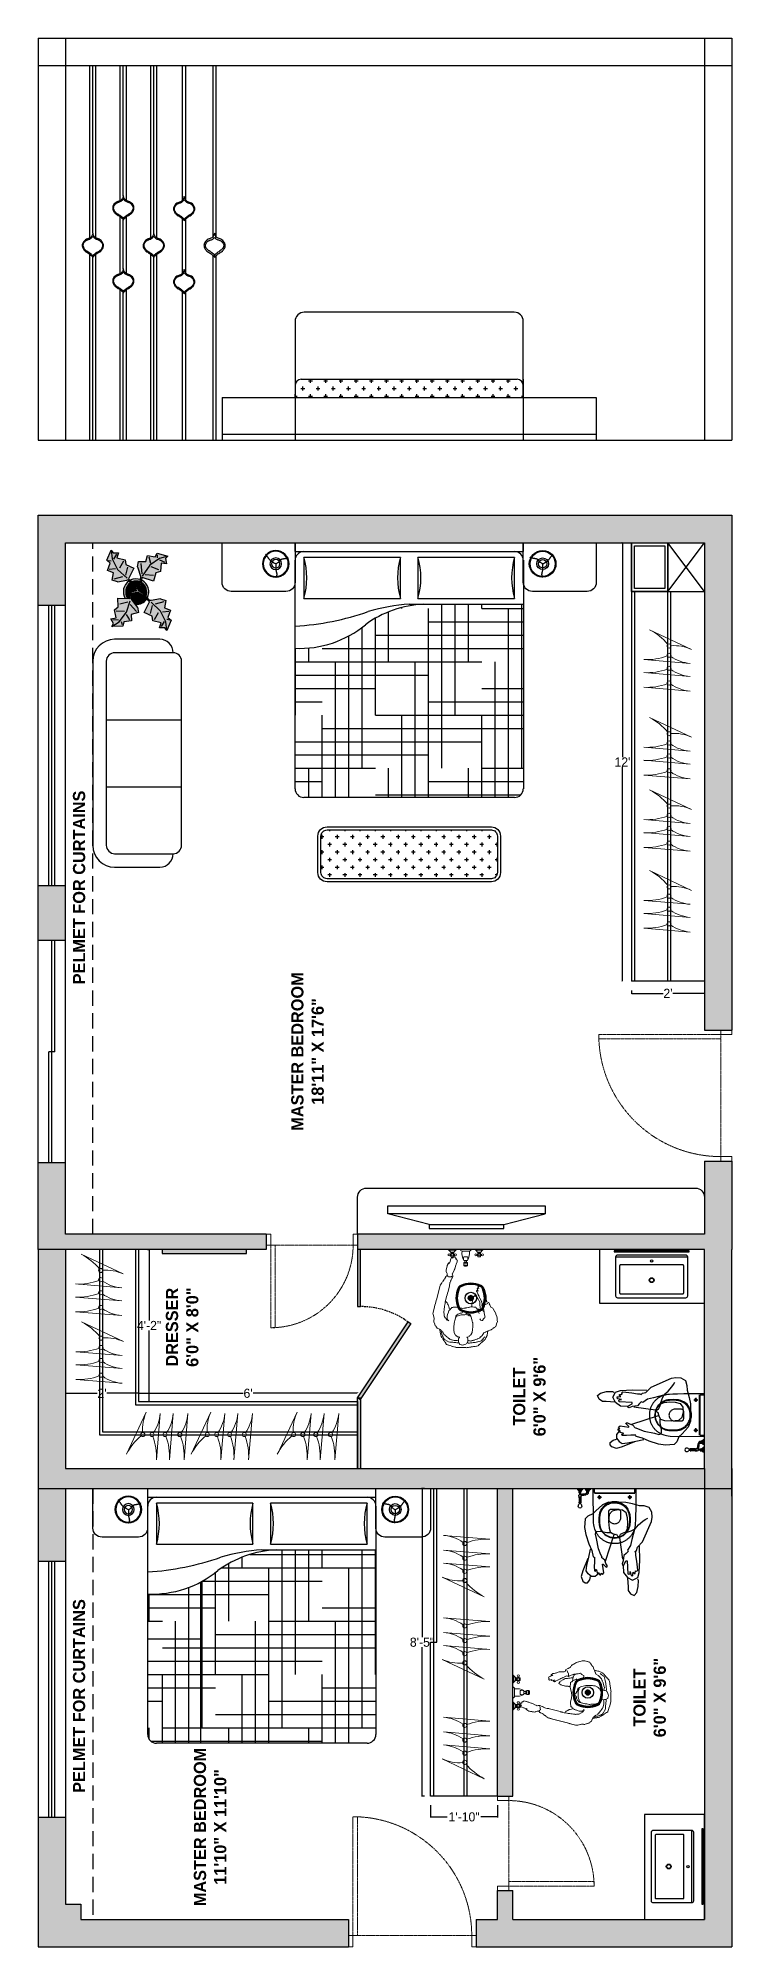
# Model space of a CAD drawing. Header units: inches. Extents: x 9636 to 21597, y -10243 to 557.
# Drawn here: x 9636 to 9864, y -6424 to -5798 of the extents above; entities that cross this region are included whole.
import ezdxf

# ---------------------------------------------------------------- set-up
doc = ezdxf.new("R2010")
doc.units = ezdxf.units.IN
doc.header["$MEASUREMENT"] = 0
for name, pattern in [('ACAD_ISO02W100', [15, 12, -3]), ('AUDIT_D_060311083008-3', [0]), ('CENTER2', [1.125, 0.75, -0.125, 0.125, -0.125]), ('DASHED', [0.75, 0.5, -0.25]), ('DASHED2', [0.375, 0.25, -0.125]), ('HIDDEN', [0.375, 0.25, -0.125])]:
    doc.linetypes.add(name, pattern=pattern)
for name, color, linetype in [('A-DOOR', 251, 'AUDIT_D_060311083008-3'), ('A-Door-Frame', 1, 'Continuous'), ('A-Door-Swing', 8, 'HIDDEN'), ('Edges', 7, 'Continuous'), ('IEL-HATCH-002', 7, 'Continuous'), ('sanit acces', 4, 'Continuous'), ('TEFRİŞ', 11, 'Continuous')]:
    doc.layers.add(name, color=color, linetype=linetype)
for name, color, linetype, lineweight in [('col.', 31, 'Continuous', 0), ('Furniture', 251, 'Continuous', 18), ('WALL', 23, 'Continuous', 15)]:
    doc.layers.add(name, color=color, linetype=linetype, lineweight=lineweight)
doc.styles.add('HEMI', font='stylu.ttf')
doc.styles.get("Standard").update_dxf_attribs({"font": 'arial.ttf'})
doc.dimstyles.get("Standard").update_dxf_attribs({"dimtxt": 0.18, "dimasz": 0.18, "dimexe": 0.18, "dimexo": 0.0625, "dimgap": 0.09, "dimtad": 0, "dimtih": 1, "dimtoh": 1, "dimdec": 0, "dimzin": 0, "dimdsep": 46, "dimlunit": 4, "dimtxsty": 'Standard', "dimcen": 0.09, "dimadec": 0, "dimazin": 0, "dimtfac": 1, "dimtdec": 0, "dimtofl": 0, "dimtmove": 0, "dimatfit": 3, "dimfxl": 1, "dimtolj": 1, "dimtzin": 0, "dimarcsym": 0})
pattern_1 = [(90, (16.9, 0), (-744, 744), [744, -744]), (90, (140.9, 0), (-744, 744), [744, -744]), (90, (264.9, 0), (-744, 744), [744, -744]), (90, (388.9, 0), (-744, 744), [744, -744]), (90, (512.9, 0), (-744, 744), [744, -744]), (90, (636.9, 0), (-744, 744), [744, -744]), (90, (760.9, 0), (-744, 744), [744, -744]), (0, (16.9, 744), (744, -744), [744, -744]), (0, (16.9, 868), (744, -744), [744, -744]), (0, (16.9, 992), (744, -744), [744, -744]), (0, (16.9, 1116), (744, -744), [744, -744]), (0, (16.9, 1240), (744, -744), [744, -744]), (0, (16.9, 1364), (744, -744), [744, -744]), (0, (16.9, 1488), (744, -744), [744, -744])]

msp = doc.modelspace()

# ---------------------------------------------------------------- texts
at = {"color": 177, "lineweight": 15, "true_color": 0x293189, "char_height": 4, "width": 69.2136, "attachment_point": 3, "rotation": 90.00944, "style": 'HEMI'}
for insert in [(9647.54, -6042), (9647.54, -6307.46)]:
    msp.add_mtext('\\pxqc;{\\fStylus BT|b1|i0|c0|p34;PELMET FOR CURTAINS}', dxfattribs=dict(at, insert=insert))
at = {"color": 1, "lineweight": 15, "char_height": 4, "width": 81.1585, "attachment_point": 3, "rotation": 90.00944, "style": 'HEMI'}
for s, insert in [('\\pxqc;{\\fStylus BT|b1|i0|c0|p34;MASTER BEDROOM\\P18\'11" X 17\'6"}', (9719.28, -6089.89)), ('\\pxqc;{\\fStylus BT|b1|i0|c0|p34;DRESSER\\P6\'0" X 8\'0"}', (9678.08, -6180.4)), ('\\pxqc;{\\fStylus BT|b1|i0|c0|p34;TOILET\\P6\'0" X 9\'6"}', (9792.2, -6203.19)), ('\\pxqc;{\\fStylus BT|b1|i0|c0|p34;TOILET\\P6\'0" X 9\'6"}', (9831.71, -6302.01)), ('\\pxqc;{\\fStylus BT|b1|i0|c0|p34;MASTER BEDROOM\\P11\'10" X 11\'10"}', (9687.27, -6344.5))]:
    msp.add_mtext(s, dxfattribs=dict(at, insert=insert))

# ---------------------------------------------------------------- blocks, each defined once
blk = doc.blocks.new('*U116')
at = {"layer": 'A-Door-Frame', "lineweight": 5}
for p, q in [((0, -100), (0, 0)), ((818, -100), (818, 0))]:
    blk.add_line(p, q, dxfattribs=at)
for points in [[(0, -100), (40, -100), (40, 0), (0, 0)], [(818, -100), (778, -100), (778, 0), (818, 0)]]:
    blk.add_lwpolyline(points, dxfattribs=at)
at = {"layer": 'A-Door-Swing', "linetype": 'DASHED2', "lineweight": 5}
blk.add_line((47, 0), (785, 0), dxfattribs=at)
blk.add_lwpolyline([(40, 0), (40, 738), (80, 738), (80, 0)], close=True, dxfattribs=at)
blk.add_arc((40, 0), 738, 360, 90, dxfattribs=at)
blk = doc.blocks.new('*U121')
at = {"layer": 'A-Door-Frame', "lineweight": 5}
for p, q in [((0, -100), (0, 0)), ((1173, -100), (1173, 0))]:
    blk.add_line(p, q, dxfattribs=at)
for points in [[(0, -100), (40, -100), (40, 0), (0, 0)], [(1173, -100), (1133, -100), (1133, 0), (1173, 0)]]:
    blk.add_lwpolyline(points, dxfattribs=at)
at = {"layer": 'A-Door-Swing', "linetype": 'DASHED2', "lineweight": 5}
blk.add_line((50, 0), (1143, 0), dxfattribs=at)
blk.add_lwpolyline([(40, 0), (40, 1093), (80, 1093), (80, 0)], close=True, dxfattribs=at)
blk.add_arc((40, 0), 1093, 360, 90, dxfattribs=at)
blk = doc.blocks.new('*U122')
at = {"layer": 'A-Door-Frame', "lineweight": 5}
for p, q in [((0, -100), (0, 0)), ((845, -100), (845, 0))]:
    blk.add_line(p, q, dxfattribs=at)
for points in [[(0, -100), (40, -100), (40, 0), (0, 0)], [(845, -100), (805, -100), (805, 0), (845, 0)]]:
    blk.add_lwpolyline(points, dxfattribs=at)
at = {"layer": 'A-Door-Swing', "linetype": 'DASHED2', "lineweight": 5}
blk.add_line((47, 0), (812, 0), dxfattribs=at)
blk.add_lwpolyline([(40, 0), (40, 765), (80, 765), (80, 0)], close=True, dxfattribs=at)
blk.add_arc((40, 0), 765, 360, 90, dxfattribs=at)
blk = doc.blocks.new('*U11')
at = {"layer": 'A-Door-Frame', "lineweight": 5}
for p, q in [((0, -100), (0, 0)), ((1145, -100), (1145, 0))]:
    blk.add_line(p, q, dxfattribs=at)
for points in [[(0, -100), (40, -100), (40, 0), (0, 0)], [(1145, -100), (1105, -100), (1105, 0), (1145, 0)]]:
    blk.add_lwpolyline(points, dxfattribs=at)
at = {"layer": 'A-Door-Swing', "linetype": 'DASHED2', "lineweight": 5}
blk.add_line((50, 0), (1115, 0), dxfattribs=at)
blk.add_lwpolyline([(40, 0), (40, 1065), (80, 1065), (80, 0)], close=True, dxfattribs=at)
blk.add_arc((40, 0), 1065, 360, 90, dxfattribs=at)
blk = doc.blocks.new('R91')
at = {"color": 9, "linetype": 'ByBlock', "true_color": 0xbbbcbf}
for p, q in [((-524, 846), (-527, 783)), ((-503, 917), (-524, 846)), ((-441, 953), (-503, 917)), ((-372, 958), (-441, 953)), ((-313, 950), (-372, 958)), ((-340, 863), (-358, 896)), ((-316, 828), (-340, 863)), ((-265, 771), (-316, 828)), ((-34, 825), (-313, 950)), ((41, 754), (-34, 825)), ((222, 789), (26, 783)), ((388, 780), (222, 789)), ((-572, 596), (-574, 359)), ((-554, 685), (-572, 596)), ((-527, 783), (-554, 685)), ((-468, 549), (-470, 486)), ((-429, 599), (-468, 549)), ((-361, 620), (-429, 599)), ((-286, 623), (-361, 620)), ((-209, 617), (-286, 623)), ((-209, 724), (-265, 771)), ((-185, 667), (-209, 724)), ((-167, 596), (-209, 617)), ((-200, 715), (-63, 679)), ((-161, 602), (-185, 667)), ((-149, 552), (-167, 596)), ((-135, 522), (-149, 552)), ((-93, 510), (204, 552)), ((-63, 679), (20, 661)), ((20, 661), (82, 617)), ((85, 742), (41, 754)), ((82, 617), (103, 626)), ((103, 724), (85, 742)), ((124, 733), (103, 724)), ((103, 626), (130, 599)), ((157, 733), (124, 733)), ((130, 599), (157, 569)), ((234, 748), (157, 733)), ((157, 569), (228, 561)), ((228, 561), (270, 543)), ((231, 614), (406, 623)), ((231, 596), (231, 614)), ((290, 566), (231, 596)), ((359, 762), (234, 748)), ((270, 543), (290, 552)), ((290, 552), (290, 566)), ((293, 561), (388, 563)), ((371, 745), (359, 762)), ((368, 730), (371, 745)), ((403, 724), (368, 730)), ((374, 656), (430, 667)), ((409, 653), (374, 656)), ((383, 697), (403, 709)), ((418, 694), (383, 697)), ((460, 759), (388, 780)), ((388, 563), (457, 617)), ((403, 709), (403, 724)), ((406, 623), (412, 638)), ((412, 638), (409, 653)), ((433, 691), (418, 694)), ((430, 667), (433, 691)), ((457, 617), (495, 688)), ((495, 688), (460, 759)), ((466, 620), (588, 629)), ((501, 768), (481, 759)), ((582, 765), (501, 768)), ((665, 745), (582, 765)), ((588, 629), (635, 629)), ((635, 629), (680, 659)), ((704, 709), (665, 745)), ((680, 659), (704, 709)), ((-574, 359), (-539, 275)), ((-539, 275), (-459, 183)), ((-470, 486), (-453, 409)), ((-453, 409), (-408, 367)), ((-408, 367), (-313, 359)), ((-313, 359), (-221, 365)), ((-221, 365), (-167, 382)), ((-176, 243), (-158, 335)), ((-167, 382), (-147, 412)), ((-158, 335), (-158, 385)), ((-147, 412), (-132, 457)), ((-117, 516), (-135, 522)), ((-135, 468), (-108, 480)), ((-132, 457), (-135, 468)), ((-129, 433), (237, 311)), ((-105, 498), (-117, 516)), ((-108, 480), (-105, 498)), ((177, 269), (145, 252)), ((183, 261), (177, 269)), ((222, 308), (183, 261)), ((267, 320), (222, 308)), ((293, 338), (267, 320)), ((273, 284), (317, 326)), ((276, 275), (273, 284)), ((394, 293), (276, 275)), ((311, 338), (293, 338)), ((317, 326), (311, 338)), ((415, 275), (394, 293)), ((400, 255), (415, 275)), ((-459, 183), (-414, 142)), ((-414, 142), (-384, 73)), ((-384, 73), (-349, 38)), ((-349, 38), (-230, 29)), ((-230, 29), (-132, 44)), ((-173, 198), (-176, 243)), ((-164, 183), (-173, 198)), ((-138, 177), (-164, 183)), ((-78, 192), (-138, 177)), ((-132, 44), (-4, 85)), ((65, 222), (-78, 192)), ((-4, 85), (88, 127)), ((145, 252), (65, 222)), ((177, 85), (70, 109)), ((88, 127), (174, 148)), ((174, 148), (180, 166)), ((293, 59), (177, 85)), ((180, 166), (246, 166)), ((198, 73), (365, 5)), ((246, 166), (308, 160)), ((365, 50), (293, 59)), ((308, 160), (365, 163)), ((344, 189), (403, 207)), ((371, 180), (344, 189)), ((365, 163), (371, 180)), ((409, 79), (365, 50)), ((365, 5), (445, -16)), ((388, 222), (421, 237)), ((406, 216), (388, 222)), ((421, 252), (400, 255)), ((403, 207), (406, 216)), ((406, 222), (442, 174)), ((442, 124), (409, 79)), ((421, 237), (421, 252)), ((442, 174), (442, 124)), ((490, 100), (442, 112)), ((445, -16), (510, 5)), ((531, 68), (490, 100)), ((510, 5), (531, 35)), ((531, 35), (531, 68))]:
    blk.add_line(p, q, dxfattribs=at)
blk = doc.blocks.new('R95')
at = {"color": 0, "linetype": 'ByBlock'}
for p, q in [((-136, 663), (-155, 616)), ((-99, 715), (-136, 663)), ((-45, 731), (-99, 715)), ((-4, 729), (-45, 731)), ((50, 711), (-4, 729)), ((105, 680), (50, 711)), ((114, 659), (105, 680)), ((167, 635), (114, 659)), ((-317, 513), (-336, 391)), ((-245, 595), (-317, 513)), ((-287, 406), (-278, 484)), ((-278, 484), (-260, 556)), ((-247, 492), (-262, 435)), ((-262, 435), (-256, 410)), ((-260, 556), (-214, 591)), ((-229, 531), (-247, 492)), ((-200, 616), (-245, 595)), ((-196, 567), (-229, 531)), ((-202, 428), (-216, 410)), ((-169, 451), (-202, 428)), ((-148, 626), (-200, 616)), ((-171, 581), (-196, 567)), ((-155, 616), (-171, 581)), ((-113, 457), (-169, 451)), ((-60, 457), (-113, 457)), ((2, 441), (-60, 457)), ((-33, 567), (-12, 579)), ((-31, 546), (-33, 567)), ((-16, 536), (-31, 546)), ((-12, 579), (4, 595)), ((31, 426), (2, 441)), ((4, 595), (35, 587)), ((13, 433), (25, 408)), ((41, 393), (31, 426)), ((35, 587), (62, 583)), ((83, 513), (41, 531)), ((62, 583), (83, 581)), ((83, 560), (68, 581)), ((83, 581), (136, 558)), ((93, 513), (83, 560)), ((114, 490), (83, 513)), ((91, 542), (176, 534)), ((99, 348), (118, 441)), ((118, 441), (114, 490)), ((167, 449), (124, 447)), ((136, 558), (157, 564)), ((138, 585), (147, 608)), ((138, 564), (138, 585)), ((147, 608), (155, 624)), ((157, 564), (221, 534)), ((173, 612), (167, 635)), ((225, 466), (167, 449)), ((202, 608), (173, 612)), ((176, 534), (229, 501)), ((239, 608), (202, 608)), ((221, 534), (293, 499)), ((244, 480), (225, 466)), ((229, 501), (244, 480)), ((283, 595), (239, 608)), ((312, 589), (283, 595)), ((303, 501), (293, 519)), ((293, 519), (318, 507)), ((293, 499), (303, 501)), ((357, 552), (310, 571)), ((310, 571), (332, 569)), ((326, 579), (312, 589)), ((318, 507), (328, 511)), ((328, 511), (322, 525)), ((322, 525), (349, 515)), ((332, 569), (326, 579)), ((349, 515), (355, 525)), ((351, 536), (359, 538)), ((355, 525), (351, 536)), ((359, 538), (357, 552)), ((-336, 391), (-332, 261)), ((-332, 261), (-299, 165)), ((-301, 369), (-309, 344)), ((-309, 344), (-299, 313)), ((-289, 393), (-301, 369)), ((-299, 313), (-278, 301)), ((-270, 402), (-289, 393)), ((-278, 253), (-284, 301)), ((-278, 301), (-249, 299)), ((-272, 189), (-278, 253)), ((-251, 404), (-270, 402)), ((-254, 297), (-258, 249)), ((-258, 249), (-243, 204)), ((-227, 398), (-251, 404)), ((-249, 299), (-229, 301)), ((-229, 301), (-221, 313)), ((-221, 393), (-227, 398)), ((-216, 410), (-221, 393)), ((-221, 313), (-214, 286)), ((-214, 286), (-192, 261)), ((-192, 261), (-159, 249)), ((-159, 249), (-93, 247)), ((-93, 247), (-33, 257)), ((-33, 257), (17, 270)), ((15, 278), (-2, 272)), ((23, 305), (15, 278)), ((17, 270), (37, 292)), ((29, 329), (23, 305)), ((25, 408), (31, 381)), ((31, 381), (29, 358)), ((29, 358), (29, 329)), ((37, 292), (48, 317)), ((50, 377), (41, 393)), ((48, 317), (50, 338)), ((62, 365), (50, 377)), ((50, 338), (62, 344)), ((72, 354), (62, 365)), ((62, 344), (72, 354)), ((72, 191), (110, 224)), ((116, 259), (99, 348)), ((110, 224), (116, 259)), ((456, 235), (388, 204)), ((450, 189), (452, 218)), ((452, 218), (460, 224)), ((473, 233), (456, 235)), ((481, 229), (473, 233)), ((539, 257), (481, 229)), ((580, 270), (539, 257)), ((634, 288), (580, 270)), ((598, 196), (667, 220)), ((644, 274), (634, 288)), ((658, 274), (644, 274)), ((658, 261), (658, 274)), ((675, 261), (658, 261)), ((660, 233), (675, 245)), ((669, 229), (660, 233)), ((667, 220), (669, 229)), ((675, 245), (675, 261)), ((-299, 165), (-210, 105)), ((-243, 140), (-272, 189)), ((-243, 204), (-208, 160)), ((-204, 121), (-243, 140)), ((-210, 105), (-126, 88)), ((-208, 160), (-183, 132)), ((-157, 105), (-204, 121)), ((-183, 132), (-165, 125)), ((-165, 125), (-134, 95)), ((-134, 95), (-119, 62)), ((-119, 62), (-89, 39)), ((-89, 39), (-45, 24)), ((-45, 24), (-8, 27)), ((-33, 175), (-39, 191)), ((-39, 191), (-20, 173)), ((-10, 156), (-33, 175)), ((-20, 173), (19, 173)), ((15, 140), (-10, 156)), ((-8, 27), (44, 14)), ((60, 136), (15, 140)), ((19, 173), (72, 191)), ((44, 14), (122, 33)), ((110, 142), (60, 136)), ((93, 198), (128, 189)), ((184, 154), (110, 142)), ((122, 33), (363, 97)), ((128, 189), (163, 171)), ((163, 171), (176, 160)), ((347, 198), (184, 154)), ((388, 204), (347, 198)), ((363, 97), (427, 144)), ((427, 144), (456, 158)), ((464, 175), (450, 189)), ((456, 158), (466, 171)), ((466, 171), (487, 173)), ((487, 173), (514, 160)), ((514, 160), (578, 173)), ((578, 173), (611, 191)), ((611, 191), (598, 196))]:
    blk.add_line(p, q, dxfattribs=at)
blk = doc.blocks.new('Faucet - Bathroom front')
at = {"color": 250}
for p, q in [((-5, 0), (-2.25, 0)), ((-4.5087, 0.25), (-2.7408, 0.25)), ((-4, 1.625), (-4.25, 1.625)), ((-4, 1.375), (-4.25, 1.375)), ((-3.1442, 0.75), (-4.0979, 0.75)), ((-3.25, 1.625), (-3, 1.625)), ((-3.25, 1.375), (-3, 1.375)), ((-1.5, 0), (1.5, 0)), ((-1, 0.5), (1, 0.5)), ((-0.5, 4.25), (0.5, 4.25)), ((0.5, 3.75), (-0.5, 3.75)), ((-0.5, 3), (0.5, 3)), ((0.5, 2), (-0.5, 2)), ((-0.25, 3), (-0.25, 3.5)), ((0.25, 3.5), (0.25, 3)), ((2.25, 0), (5, 0)), ((2.7413, 0.25), (4.5092, 0.25)), ((3.25, 1.625), (3, 1.625)), ((3.25, 1.375), (3, 1.375)), ((4.1058, 0.75), (3.1521, 0.75)), ((4, 1.625), (4.25, 1.625)), ((4, 1.375), (4.25, 1.375))]:
    blk.add_line(p, q, dxfattribs=at)
for points in [[(-4, 1), (-4, 2), (-3.25, 2), (-3.25, 1)], [(3.25, 1), (3.25, 2), (4, 2), (4, 1)]]:
    blk.add_lwpolyline(points, close=True, dxfattribs=at)
for points in [[(-0.5, 3.75), (-0.5, 4.25)], [(-0.25, 4.5), (0.25, 4.5)], [(0.25, 3.5), (-0.25, 3.5)], [(0.5, 4.25), (0.5, 3.75)]]:
    blk.add_lwpolyline(points, dxfattribs=at)
for centre in [(-4.5, 1.5), (-3.625, 1.5), (-2.75, 1.5), (2.75, 1.5), (3.625, 1.5), (4.5, 1.5)]:
    blk.add_circle(centre, 0.2795, dxfattribs=at)
for centre, radius, start, end in [((-5.375, 1.375), 1.4252, 285.2551, 344.7449), ((-1.875, 1.375), 1.4252, 195.2551, 254.7449), ((-0.7962, -0.2038), 0.7327, 106.1502, 163.8498), ((3, 1), 4.0311, 150.2551, 187.125), ((0.6413, 2.5), 1.246, 156.3417, 203.6583), ((-0.2575, 4.2575), 0.2426, 88.22243, 181.7776), ((-0.2575, 3.7425), 0.2426, 178.2224, 271.7776), ((0.2575, 4.2575), 0.2426, 358.2224, 91.77757), ((0.2575, 3.7425), 0.2426, 268.2224, 1.777565), ((-3, 1), 4.0311, 352.875, 29.74488), ((-0.6413, 2.5), 1.246, 336.3417, 23.65835), ((0.7962, -0.2038), 0.7327, 16.1502, 73.84979), ((1.875, 1.375), 1.4252, 285.2551, 344.7449), ((5.375, 1.375), 1.4252, 195.2551, 254.7449)]:
    blk.add_arc(centre, radius, start, end, dxfattribs=at)
blk = doc.blocks.new('20')
at = {"linetype": 'Continuous'}
for p, q in [((20307, 17155), (20303, 17153)), ((20305, 17146), (20305, 17147)), ((20305, 17146), (20305, 17137)), ((20307, 17155), (20314, 17158)), ((20318, 17160), (20314, 17158)), ((20329, 17147), (20329, 17146)), ((20329, 17137), (20329, 17146)), ((20305, 17136), (20305, 17137)), ((20315, 17124), (20320, 17126)), ((20320, 17126), (20326, 17128)), ((20326, 17128), (20330, 17130)), ((20329, 17137), (20329, 17136))]:
    blk.add_line(p, q, dxfattribs=at)
at = {"linetype": 'CENTER2'}
for p, q in [((20317, 17162), (20317, 17122)), ((20337, 17142), (20297, 17142))]:
    blk.add_line(p, q, dxfattribs=at)
at = {"linetype": 'Continuous'}
for radius in [43.2, 18.5, 10.6, 9.32]:
    blk.add_circle((20317, 17142), radius, dxfattribs=at)
for centre, radius, start, end in [((20389, 17142), 184, 155.7431, 204.2554), ((20388, 17142), 179, 155.9156, 204.0844), ((20385, 17142), 170, 156.0462, 203.9541), ((20251, 17207), 30.4, 108.64, 161.3731), ((20252, 17206), 29.5, 107.9494, 162.0514), ((20256, 17203), 27.4, 107.1836, 162.814), ((20317, 17069), 184, 65.7429, 114.2555), ((20317, 17070), 179, 65.9155, 114.0846), ((20317, 17074), 170, 66.0504, 113.9499), ((20317, 17142), 18, 136.0565, 268.6411), ((20317, 17142), 18, 136.0565, 268.9435), ((20317, 17142), 16.4, 124.5731, 280.4269), ((20309, 17149), 7.29, 134.2179, 143.1195), ((20317, 17142), 18, 88.9435, 136.0565), ((20317, 17142), 13.3, 25.5438, 154.4562), ((20317, 17142), 16.4, 304.5731, 100.4269), ((20317, 17142), 18, 316.0565, 88.9435), ((20317, 17153), 6.74, 81.5149, 91.1477), ((20377, 17203), 27.4, 17.1884, 72.8085), ((20381, 17206), 29.5, 17.9496, 72.0505), ((20382, 17207), 30.3, 18.5617, 71.4379), ((20248, 17142), 170, 336.0461, 23.954), ((20245, 17142), 179, 335.9155, 24.0845), ((20244, 17142), 184, 335.7447, 24.2565), ((20251, 17076), 30.4, 198.6493, 251.3514), ((20253, 17078), 30.1, 198.4913, 251.509), ((20256, 17081), 27.4, 197.1892, 252.8119), ((20317, 17215), 184, 245.7453, 294.2564), ((20317, 17213), 179, 245.9156, 294.0845), ((20317, 17210), 170, 246.0502, 293.9498), ((20317, 17142), 13.3, 205.5438, 334.4562), ((20316, 17130), 6.74, 261.5141, 271.147), ((20317, 17142), 18, 268.9435, 316.0565), ((20324, 17134), 7.29, 314.2179, 323.1195), ((20377, 17081), 27.4, 287.1823, 342.8172), ((20381, 17078), 29.4, 287.8792, 342.1204), ((20382, 17076), 30.3, 288.5612, 341.4243)]:
    blk.add_arc(centre, radius, start, end, dxfattribs=at)
blk = doc.blocks.new('BASIN23')
at = {"color": 252}
blk.add_line((4619.05, 4552.68), (4590.2, 4552.68), dxfattribs=at)
for points in [[(4618.28, 4553.45), (4590.97, 4553.45, 0.414214), (4590.2, 4552.68), (4590.2, 4537.16, 0.414214), (4590.97, 4536.39), (4618.28, 4536.39, 0.414214), (4619.05, 4537.16), (4619.05, 4552.68, 0.414214)], [(4617.07, 4549.53), (4592.18, 4549.53, 0.414214), (4591.79, 4549.14), (4591.79, 4538.37, 0.414214), (4592.18, 4537.98), (4617.07, 4537.98, 0.414214), (4617.46, 4538.37), (4617.46, 4549.14, 0.414214)]]:
    blk.add_lwpolyline(points, format="xyb", close=True, dxfattribs=at)
for centre, radius in [((4604.62, 4551.1), 0.455), ((4604.62, 4543.42), 0.971), ((4604.62, 4543.42), 0.777)]:
    blk.add_circle(centre, radius, dxfattribs=at)
blk = doc.blocks.new('wall handshower (top)')
at = {"color": 0}
for p, q in [((30, 0), (-30, 0)), ((-30, 0), (-30, -3)), ((30, 0), (30, -3)), ((130, 0), (70, 0)), ((70, 0), (70, -3)), ((130, 0), (130, -3)), ((-27, -4), (27, -4)), ((-22, -10), (0, -10)), ((-14, -10), (-14, -25)), ((-12, -43), (-12, -26)), ((-12, -26), (0, -26)), ((-12, -43), (12, -43)), ((-6, -26), (-6, -10)), ((22, -10), (0, -10)), ((12, -26), (0, -26)), ((6, -26), (6, -10)), ((12, -43), (12, -26)), ((14, -10), (14, -25)), ((73, -4), (127, -4)), ((78, -10), (100, -10)), ((86, -10), (86, -25)), ((88, -43), (88, -26)), ((88, -26), (100, -26)), ((88, -43), (112, -43)), ((88, -101), (88, -95)), ((88, -108), (88, -165)), ((89, -106), (89, -164)), ((89, -107), (89, -165)), ((91, -104), (91, -163)), ((92, -103), (92, -162)), ((94, -26), (94, -10)), ((94, -102), (94, -161)), ((95, -45), (95, -67)), ((96, -101), (96, -160)), ((98, -101), (98, -160)), ((122, -10), (100, -10)), ((112, -26), (100, -26)), ((100, -101), (100, -160)), ((102, -101), (102, -160)), ((104, -101), (104, -160)), ((105, -45), (105, -68)), ((105, -102), (105, -161)), ((106, -26), (106, -10)), ((107, -103), (107, -162)), ((108, -104), (108, -163)), ((110, -106), (110, -164)), ((110, -107), (110, -164)), ((111, -101), (111, -95)), ((111, -108), (111, -165)), ((111, -108), (111, -165)), ((112, -43), (112, -26)), ((114, -10), (114, -25))]:
    blk.add_line(p, q, dxfattribs=at)
for centre, radius, start, end in [((-27, -2), 2.41, 207.9179, 271.9718), ((-15, 2), 13.8, 205.7896, 241.6564), ((-10, -20), 5.86, 230.0793, 254.0924), ((17, -41), 24.5, 184.3011, 218.585), ((22, -36), 32.1, 219.6697, 269.6336), ((22, -38), 15.3, 199.0504, 270.6085), ((10, -20), 5.86, 285.9076, 309.9207), ((15, 2), 13.8, 298.3436, 334.2104), ((-21, -679), 627, 81.0602, 86.0403), ((-119, -1559), 1497, 82.5073, 84.5933), ((27, -2), 2.41, 268.0282, 332.0821), ((73, -2), 2.41, 207.9179, 271.9718), ((85, 2), 13.8, 205.7896, 241.6564), ((71, -104), 44.8, 58.5932, 83.7686), ((73, -100), 26.8, 64.0824, 83.2266), ((120, -215), 42.7, 153.5123, 181.2517), ((100, -217), 22.5, 179.1351, 0.8649), ((72, -182), 17, 302.6481, 343.7121), ((115, -81), 30.7, 168.4004, 207.2273), ((100, -83), 16.7, 30.5106, 149.4894), ((90, -20), 5.86, 230.0793, 254.0924), ((90, -105), 2.8, 137.3065, 222.6935), ((90, -169), 2.8, 137.3065, 222.6935), ((100, -108), 17.6, 49.0147, 130.9853), ((100, -110), 14.6, 37.5398, 142.4602), ((100, -110), 13.8, 33.1371, 146.8629), ((100, -112), 12.9, 26.3551, 153.6449), ((89, -102), 1.5, 143.1441, 216.8559), ((100, -113), 12.6, 23.4368, 156.5632), ((89, -107), 1.5, 143.1441, 216.8559), ((100, -174), 14.6, 37.5398, 142.4602), ((100, -175), 13.8, 33.1371, 146.8629), ((100, -177), 12.9, 26.3551, 153.6449), ((89, -166), 1.5, 143.1441, 216.8559), ((100, -178), 12.6, 23.4368, 156.5632), ((89, -172), 1.5, 143.1441, 216.8559), ((42, -182), 47.1, 354.3747, 11.6429), ((100, -37), 10, 215.7762, 324.2238), ((157, -182), 47.1, 168.3571, 185.6253), ((127, -182), 17, 196.2879, 237.3519), ((84, -81), 30.7, 332.7727, 11.5996), ((110, -102), 1.5, 323.1441, 36.8559), ((109, -105), 2.8, 317.3065, 42.6935), ((110, -107), 1.5, 323.1441, 36.8559), ((110, -166), 1.5, 323.1441, 36.8559), ((109, -169), 2.8, 317.3065, 42.6935), ((110, -172), 1.5, 323.1441, 36.8559), ((110, -20), 5.86, 285.9076, 309.9207), ((79, -215), 42.7, 358.7483, 26.4877), ((115, 2), 13.8, 298.3436, 334.2104), ((127, -2), 2.41, 268.0282, 332.0821)]:
    blk.add_arc(centre, radius, start, end, dxfattribs=at)
blk = doc.blocks.new('Duravit Wall Hung Toilet pl')
at = {"layer": 'Edges'}
for p, q in [((0.497, 0.512), (0.498, 0.513)), ((0.5, 0.224), (0.497, 0.512)), ((0.498, 0.515), (0.499, 0.516)), ((0.498, 0.514), (0.498, 0.515)), ((0.498, 0.513), (0.498, 0.514)), ((0.498, 0.514), (0.498, 0.514)), ((0.499, 0.516), (0.5, 0.517)), ((0.5, 0.517), (0.501, 0.518)), ((0.5, 0.517), (0.5, 0.517)), ((0.501, 0.518), (0.502, 0.518)), ((0.502, 0.518), (0.503, 0.519)), ((0.503, 0.519), (0.504, 0.519)), ((0.504, 0.519), (0.504, 0.519)), ((0.504, 0.519), (0.507, 0.519)), ((0.507, 0.489), (0.507, 0.519)), ((0.507, 0.519), (0.853, 0.519)), ((0.853, 0.489), (0.853, 0.519)), ((0.853, 0.519), (0.856, 0.519)), ((0.856, 0.519), (0.857, 0.519)), ((0.857, 0.519), (0.858, 0.518)), ((0.857, 0.519), (0.857, 0.519)), ((0.858, 0.518), (0.859, 0.518)), ((0.859, 0.518), (0.86, 0.517)), ((0.86, 0.517), (0.861, 0.517)), ((0.861, 0.517), (0.861, 0.516)), ((0.861, 0.516), (0.862, 0.515)), ((0.862, 0.515), (0.862, 0.514)), ((0.862, 0.514), (0.863, 0.513)), ((0.862, 0.514), (0.862, 0.514)), ((0.863, 0.513), (0.863, 0.512)), ((0.508, 0.487), (0.507, 0.489)), ((0.853, 0.474), (0.507, 0.474)), ((0.508, 0.486), (0.508, 0.487)), ((0.508, 0.485), (0.508, 0.486)), ((0.509, 0.484), (0.508, 0.485)), ((0.509, 0.483), (0.509, 0.484)), ((0.51, 0.482), (0.509, 0.483)), ((0.511, 0.481), (0.51, 0.482)), ((0.512, 0.48), (0.511, 0.481)), ((0.514, 0.48), (0.512, 0.48)), ((0.515, 0.479), (0.514, 0.48)), ((0.516, 0.479), (0.515, 0.479)), ((0.517, 0.479), (0.516, 0.479)), ((0.843, 0.479), (0.517, 0.479)), ((0.533, 0.444), (0.54, 0.444)), ((0.54, 0.446), (0.541, 0.449)), ((0.54, 0.444), (0.54, 0.446)), ((0.54, 0.441), (0.54, 0.444)), ((0.54, 0.444), (0.55, 0.444)), ((0.541, 0.439), (0.54, 0.441)), ((0.541, 0.449), (0.543, 0.451)), ((0.543, 0.437), (0.541, 0.439)), ((0.543, 0.451), (0.545, 0.452)), ((0.545, 0.435), (0.543, 0.437)), ((0.545, 0.452), (0.547, 0.453)), ((0.547, 0.434), (0.545, 0.435)), ((0.547, 0.453), (0.55, 0.454)), ((0.55, 0.434), (0.547, 0.434)), ((0.55, 0.454), (0.55, 0.461)), ((0.55, 0.454), (0.553, 0.453)), ((0.55, 0.444), (0.55, 0.454)), ((0.55, 0.444), (0.56, 0.444)), ((0.55, 0.434), (0.55, 0.444)), ((0.553, 0.434), (0.55, 0.434)), ((0.55, 0.427), (0.55, 0.434)), ((0.553, 0.453), (0.555, 0.452)), ((0.555, 0.435), (0.553, 0.434)), ((0.555, 0.452), (0.557, 0.451)), ((0.557, 0.437), (0.555, 0.435)), ((0.557, 0.451), (0.559, 0.449)), ((0.559, 0.439), (0.557, 0.437)), ((0.559, 0.449), (0.56, 0.446)), ((0.56, 0.441), (0.559, 0.439)), ((0.56, 0.446), (0.56, 0.444)), ((0.56, 0.444), (0.56, 0.441)), ((0.56, 0.444), (0.567, 0.444)), ((0.8, 0.444), (0.793, 0.444)), ((0.8, 0.446), (0.801, 0.449)), ((0.8, 0.444), (0.8, 0.446)), ((0.81, 0.444), (0.8, 0.444)), ((0.8, 0.441), (0.8, 0.444)), ((0.801, 0.439), (0.8, 0.441)), ((0.801, 0.449), (0.803, 0.451)), ((0.803, 0.437), (0.801, 0.439)), ((0.803, 0.451), (0.805, 0.452)), ((0.805, 0.435), (0.803, 0.437)), ((0.805, 0.452), (0.807, 0.453)), ((0.807, 0.434), (0.805, 0.435)), ((0.807, 0.453), (0.81, 0.454)), ((0.81, 0.434), (0.807, 0.434)), ((0.81, 0.454), (0.81, 0.461)), ((0.81, 0.454), (0.813, 0.453)), ((0.81, 0.444), (0.81, 0.454)), ((0.82, 0.444), (0.81, 0.444)), ((0.81, 0.434), (0.81, 0.444)), ((0.81, 0.427), (0.81, 0.434)), ((0.813, 0.434), (0.81, 0.434)), ((0.813, 0.453), (0.815, 0.452)), ((0.815, 0.435), (0.813, 0.434)), ((0.815, 0.452), (0.817, 0.451)), ((0.817, 0.437), (0.815, 0.435)), ((0.817, 0.451), (0.819, 0.449)), ((0.819, 0.439), (0.817, 0.437)), ((0.819, 0.449), (0.82, 0.446)), ((0.82, 0.441), (0.819, 0.439)), ((0.82, 0.446), (0.82, 0.444)), ((0.827, 0.444), (0.82, 0.444)), ((0.82, 0.444), (0.82, 0.441)), ((0.844, 0.479), (0.843, 0.479)), ((0.845, 0.479), (0.844, 0.479)), ((0.847, 0.48), (0.845, 0.479)), ((0.848, 0.48), (0.847, 0.48)), ((0.849, 0.481), (0.848, 0.48)), ((0.85, 0.482), (0.849, 0.481)), ((0.851, 0.483), (0.85, 0.482)), ((0.852, 0.485), (0.851, 0.484)), ((0.851, 0.484), (0.851, 0.483)), ((0.853, 0.487), (0.852, 0.486)), ((0.852, 0.486), (0.852, 0.485)), ((0.853, 0.489), (0.853, 0.487))]:
    blk.add_line(p, q, dxfattribs=at)
for points in [[(0.863, 0.512), (0.862, 0.416), (0.861, 0.341), (0.859, 0.286), (0.858, 0.246), (0.857, 0.218), (0.856, 0.201), (0.854, 0.189), (0.852, 0.182), (0.851, 0.175), (0.849, 0.168), (0.847, 0.162), (0.845, 0.156), (0.842, 0.151), (0.84, 0.145), (0.837, 0.14), (0.834, 0.135), (0.831, 0.13), (0.828, 0.125), (0.825, 0.12), (0.821, 0.115), (0.818, 0.111), (0.814, 0.106), (0.81, 0.102), (0.806, 0.098), (0.802, 0.094), (0.797, 0.09), (0.793, 0.086), (0.788, 0.083), (0.784, 0.079), (0.779, 0.076), (0.774, 0.073), (0.769, 0.07), (0.764, 0.067), (0.759, 0.064), (0.754, 0.062), (0.748, 0.059), (0.743, 0.057), (0.737, 0.055), (0.732, 0.053), (0.726, 0.052), (0.72, 0.05), (0.715, 0.049), (0.709, 0.048), (0.703, 0.047), (0.698, 0.047), (0.692, 0.046), (0.686, 0.046), (0.68, 0.046), (0.674, 0.046), (0.668, 0.046), (0.663, 0.047), (0.657, 0.047), (0.651, 0.048), (0.645, 0.049), (0.64, 0.05), (0.634, 0.052), (0.628, 0.053), (0.623, 0.055), (0.617, 0.057), (0.612, 0.059), (0.607, 0.062), (0.601, 0.064), (0.596, 0.067), (0.591, 0.07), (0.586, 0.073), (0.581, 0.076), (0.576, 0.079), (0.572, 0.083), (0.567, 0.086), (0.563, 0.09), (0.558, 0.094), (0.554, 0.098), (0.55, 0.102), (0.546, 0.107), (0.542, 0.111), (0.539, 0.116), (0.535, 0.121), (0.531, 0.126), (0.528, 0.132), (0.524, 0.138), (0.521, 0.145), (0.518, 0.152), (0.514, 0.161), (0.511, 0.17), (0.508, 0.181), (0.505, 0.193), (0.502, 0.207), (0.5, 0.224)], [(0.68, 0.091), (0.668, 0.093), (0.657, 0.095), (0.648, 0.097), (0.64, 0.099), (0.633, 0.102), (0.627, 0.104), (0.621, 0.107), (0.617, 0.109), (0.612, 0.112), (0.608, 0.114), (0.604, 0.117), (0.6, 0.12), (0.596, 0.123), (0.593, 0.126), (0.59, 0.129), (0.587, 0.132), (0.584, 0.135), (0.581, 0.138), (0.578, 0.141), (0.575, 0.145), (0.573, 0.148), (0.57, 0.152), (0.568, 0.155), (0.566, 0.159), (0.564, 0.163), (0.562, 0.167), (0.56, 0.171), (0.558, 0.175), (0.557, 0.179), (0.555, 0.183), (0.554, 0.187), (0.553, 0.191), (0.552, 0.196), (0.551, 0.2), (0.55, 0.204), (0.55, 0.209), (0.549, 0.213), (0.549, 0.218), (0.548, 0.223), (0.548, 0.228), (0.548, 0.233), (0.548, 0.239), (0.548, 0.244), (0.548, 0.25), (0.548, 0.255), (0.548, 0.261), (0.548, 0.266), (0.548, 0.271), (0.548, 0.276), (0.549, 0.281), (0.549, 0.286), (0.55, 0.29), (0.55, 0.295), (0.551, 0.299), (0.552, 0.304), (0.553, 0.308), (0.554, 0.312), (0.555, 0.316), (0.557, 0.32), (0.558, 0.324), (0.56, 0.328), (0.562, 0.332), (0.564, 0.336), (0.566, 0.34), (0.568, 0.344), (0.57, 0.347), (0.573, 0.351), (0.575, 0.354), (0.578, 0.358), (0.581, 0.361), (0.584, 0.364), (0.587, 0.368), (0.59, 0.371), (0.593, 0.374), (0.596, 0.376), (0.599, 0.379), (0.603, 0.382), (0.606, 0.384), (0.61, 0.387), (0.614, 0.389), (0.618, 0.391), (0.621, 0.393), (0.625, 0.395), (0.629, 0.397), (0.633, 0.398), (0.637, 0.4), (0.642, 0.401), (0.646, 0.402), (0.65, 0.403), (0.654, 0.404), (0.658, 0.405), (0.663, 0.406), (0.667, 0.406), (0.671, 0.407), (0.676, 0.407), (0.68, 0.407), (0.684, 0.407), (0.689, 0.406), (0.693, 0.406), (0.698, 0.406), (0.702, 0.405), (0.707, 0.404), (0.712, 0.403), (0.717, 0.401), (0.722, 0.399), (0.728, 0.397), (0.734, 0.395), (0.741, 0.391), (0.748, 0.387), (0.756, 0.382), (0.765, 0.376), (0.775, 0.369)], [(0.771, 0.132), (0.762, 0.125), (0.753, 0.119), (0.745, 0.114), (0.738, 0.11), (0.732, 0.107), (0.726, 0.104), (0.721, 0.102), (0.716, 0.101), (0.711, 0.099), (0.706, 0.098), (0.701, 0.097), (0.697, 0.097), (0.693, 0.096), (0.688, 0.096), (0.684, 0.095), (0.68, 0.095), (0.676, 0.095), (0.672, 0.096), (0.668, 0.096), (0.663, 0.096), (0.659, 0.097), (0.655, 0.098), (0.651, 0.099), (0.647, 0.1), (0.643, 0.101), (0.639, 0.102), (0.635, 0.104), (0.631, 0.105), (0.627, 0.107), (0.624, 0.109), (0.62, 0.111), (0.616, 0.113), (0.613, 0.115), (0.609, 0.117), (0.606, 0.119), (0.602, 0.122), (0.599, 0.125), (0.596, 0.127), (0.593, 0.13), (0.59, 0.133), (0.587, 0.136), (0.584, 0.139), (0.582, 0.142), (0.579, 0.146), (0.577, 0.149), (0.574, 0.153), (0.572, 0.156), (0.57, 0.16), (0.568, 0.163), (0.566, 0.167), (0.564, 0.171), (0.563, 0.175), (0.561, 0.179), (0.56, 0.183), (0.559, 0.187), (0.558, 0.191), (0.557, 0.195), (0.556, 0.199), (0.555, 0.203), (0.555, 0.207), (0.554, 0.212), (0.554, 0.217), (0.553, 0.221), (0.553, 0.226), (0.553, 0.232), (0.553, 0.237), (0.553, 0.243), (0.553, 0.249), (0.553, 0.254), (0.553, 0.26), (0.553, 0.265), (0.553, 0.271), (0.554, 0.276), (0.554, 0.28), (0.555, 0.285), (0.555, 0.289), (0.556, 0.293), (0.557, 0.298), (0.558, 0.302), (0.559, 0.305), (0.56, 0.309), (0.561, 0.313), (0.563, 0.317), (0.564, 0.321), (0.566, 0.325), (0.568, 0.328), (0.57, 0.332), (0.572, 0.335), (0.574, 0.339), (0.576, 0.342), (0.578, 0.346), (0.581, 0.349), (0.584, 0.352), (0.587, 0.356), (0.59, 0.359), (0.594, 0.363), (0.598, 0.366), (0.602, 0.37), (0.607, 0.373), (0.613, 0.377), (0.62, 0.381), (0.628, 0.385), (0.637, 0.39), (0.647, 0.394)], [(0.65, 0.225), (0.645, 0.229), (0.64, 0.234), (0.637, 0.239), (0.634, 0.245), (0.632, 0.251), (0.63, 0.258), (0.63, 0.264), (0.63, 0.321), (0.63, 0.323), (0.631, 0.326), (0.632, 0.328), (0.633, 0.331), (0.634, 0.333), (0.636, 0.335), (0.638, 0.336), (0.64, 0.338), (0.642, 0.339), (0.645, 0.34), (0.647, 0.34)], [(0.647, 0.394), (0.659, 0.395), (0.669, 0.396), (0.678, 0.396), (0.686, 0.396), (0.693, 0.396), (0.699, 0.395), (0.704, 0.394), (0.71, 0.393), (0.714, 0.392), (0.719, 0.391), (0.723, 0.389), (0.727, 0.388), (0.731, 0.386), (0.735, 0.384), (0.739, 0.382), (0.742, 0.38), (0.746, 0.378), (0.749, 0.376), (0.753, 0.374), (0.756, 0.372), (0.759, 0.369), (0.762, 0.366), (0.765, 0.364), (0.768, 0.361), (0.771, 0.358), (0.774, 0.355), (0.777, 0.352), (0.779, 0.349), (0.782, 0.346), (0.784, 0.342), (0.786, 0.339), (0.789, 0.335), (0.791, 0.332), (0.792, 0.328), (0.794, 0.325), (0.796, 0.321), (0.797, 0.317), (0.799, 0.313), (0.8, 0.309), (0.801, 0.305), (0.802, 0.302), (0.803, 0.298), (0.804, 0.293), (0.805, 0.289), (0.806, 0.285), (0.806, 0.28), (0.807, 0.276), (0.807, 0.271), (0.807, 0.265), (0.807, 0.26), (0.807, 0.254), (0.808, 0.249), (0.807, 0.243), (0.807, 0.237), (0.807, 0.232), (0.807, 0.226), (0.807, 0.221), (0.806, 0.217), (0.806, 0.212), (0.805, 0.207), (0.805, 0.202), (0.804, 0.198), (0.803, 0.193), (0.801, 0.188), (0.8, 0.183), (0.798, 0.177), (0.795, 0.172), (0.792, 0.165), (0.789, 0.158), (0.784, 0.15), (0.778, 0.142), (0.771, 0.132)], [(0.647, 0.34), (0.65, 0.341), (0.71, 0.341), (0.713, 0.34), (0.715, 0.34), (0.718, 0.339), (0.72, 0.338), (0.722, 0.336), (0.724, 0.335), (0.726, 0.333), (0.727, 0.331), (0.729, 0.328), (0.729, 0.326), (0.73, 0.323), (0.73, 0.321)], [(0.775, 0.369), (0.782, 0.359), (0.788, 0.35), (0.793, 0.342), (0.797, 0.334), (0.8, 0.328), (0.803, 0.321), (0.804, 0.316), (0.806, 0.31), (0.807, 0.305), (0.809, 0.3), (0.81, 0.296), (0.81, 0.291), (0.811, 0.286), (0.811, 0.281), (0.812, 0.276), (0.812, 0.271), (0.812, 0.266), (0.812, 0.261), (0.812, 0.255), (0.813, 0.25), (0.812, 0.244), (0.812, 0.239), (0.812, 0.233), (0.812, 0.228), (0.812, 0.223), (0.811, 0.218), (0.811, 0.213), (0.81, 0.209), (0.81, 0.204), (0.809, 0.2), (0.808, 0.196), (0.807, 0.191), (0.806, 0.187), (0.805, 0.183), (0.803, 0.179), (0.802, 0.175), (0.8, 0.171), (0.798, 0.167), (0.796, 0.163), (0.794, 0.159), (0.792, 0.155), (0.79, 0.152), (0.787, 0.148), (0.785, 0.145), (0.782, 0.141), (0.779, 0.138), (0.777, 0.135), (0.774, 0.132), (0.77, 0.129), (0.767, 0.126), (0.764, 0.123), (0.76, 0.12), (0.757, 0.117), (0.752, 0.114), (0.748, 0.112), (0.744, 0.109), (0.739, 0.107), (0.733, 0.104), (0.727, 0.102), (0.72, 0.099), (0.712, 0.097), (0.703, 0.095), (0.692, 0.093), (0.68, 0.091)], [(0.699, 0.218), (0.693, 0.216), (0.687, 0.215), (0.68, 0.214), (0.674, 0.215), (0.667, 0.216), (0.661, 0.218), (0.655, 0.221), (0.65, 0.225)], [(0.73, 0.321), (0.73, 0.264), (0.73, 0.258), (0.728, 0.251), (0.726, 0.245), (0.723, 0.239), (0.72, 0.234), (0.715, 0.229), (0.71, 0.225), (0.705, 0.221), (0.699, 0.218)]]:
    blk.add_lwpolyline(points, dxfattribs=at)
blk = doc.blocks.new('RGF')
at = {"xscale": 38.34206489527691, "yscale": 38.34206489527691, "zscale": 38.34206489527691}
blk.add_blockref('Duravit Wall Hung Toilet pl', (4343.89, 735.65), dxfattribs=at)
at = {"layer": 'sanit acces', "color": 250, "lineweight": 9, "xscale": -0.025408890989909, "yscale": 0.025408890989909, "zscale": 0.025408890989909}
blk.add_blockref('wall handshower (top)', (4361.11, 755.19), dxfattribs=at)
blk = doc.blocks.new('db')
at = {"layer": 'IEL-HATCH-002', "transparency": 33554687}
h = blk.add_hatch(dxfattribs=at)
h.set_pattern_fill('AR-PARQ1', color=253, scale=62)
h.set_pattern_definition(pattern_1)
h.paths.add_polyline_path([(3316.83, 804.31), (3284.13, 804.31, 0.147224), (3264.9, 797.58, -0.185244), (3241.83, 789.83), (3241.83, 743.73, 0.414214), (3244.71, 740.84), (3313.94, 740.84, 0.414214), (3316.83, 743.73)])
h = blk.add_hatch(dxfattribs=at)
h.set_pattern_fill('AR-PARQ1', color=253, scale=62)
h.set_pattern_definition(pattern_1)
h.paths.add_polyline_path([(3316.83, 804.31), (3284.13, 804.31, 0.147224), (3264.9, 797.58, -0.185244), (3241.83, 789.83), (3241.83, 743.73, 0.414214), (3244.71, 740.84), (3313.94, 740.84, 0.414214), (3316.83, 743.73)])
h = blk.add_hatch(dxfattribs=at)
h.set_pattern_fill('HOUND', color=33, scale=70)
h.set_pattern_definition([(0, (16.908, 0), (17.5, 4.375), [70, -35]), (90, (16.908, 0), (-4.375, -17.5), [70, -35])])
h.paths.add_polyline_path([(3316.83, 804.31), (3284.13, 804.31, 0.147224), (3264.9, 797.58, -0.185244), (3241.83, 789.83), (3241.83, 743.73, 0.414214), (3244.71, 740.84), (3313.94, 740.84, 0.414214), (3316.83, 743.73)])
at = {"color": 0, "linetype": 'ByBlock'}
for p, q in [((3241.83, 824.5), (3316.83, 824.5)), ((3241.83, 821.61), (3241.83, 824.5)), ((3241.83, 821.61), (3316.83, 821.61)), ((3316.83, 821.61), (3316.83, 824.5)), ((3241.83, 743.73), (3241.83, 818.73)), ((3244.71, 819.69), (3244.71, 806.23)), ((3276.44, 819.69), (3244.71, 819.69)), ((3276.44, 806.23), (3276.44, 819.69)), ((3313.94, 819.69), (3282.21, 819.69)), ((3282.21, 819.69), (3282.21, 806.23)), ((3313.94, 806.23), (3313.94, 819.69)), ((3316.83, 818.73), (3316.83, 743.73)), ((3244.71, 806.23), (3276.44, 806.23)), ((3279.33, 804.31), (3316.83, 804.31)), ((3282.21, 806.23), (3313.94, 806.23)), ((3313.94, 740.84), (3244.71, 740.84))]:
    blk.add_line(p, q, dxfattribs=at)
for centre, radius, start, end in [((3244.71, 818.73), 2.88, 90, 180), ((3313.94, 818.73), 2.88, 0, 90), ((3221.63, 812.96), 24.04, 343.73979, 16.26021), ((3299.52, 812.96), 24.04, 163.73979, 196.26021), ((3259.13, 812.96), 24.04, 343.73979, 16.26021), ((3337.02, 812.96), 24.04, 163.73979, 196.26021), ((3285.7, 768.99), 35.35, 92.53978, 126.04031), ((3282.65, 746.81), 57.59, 93.30646, 106.94289), ((3236.62, 885.64), 88.69, 273.36646, 289.2534), ((3243.27, 823.78), 33.98, 267.56726, 309.54608), ((3244.71, 743.73), 2.88, 180, 270), ((3313.94, 743.73), 2.88, 270, 0)]:
    blk.add_arc(centre, radius, start, end, dxfattribs=at)
blk = doc.blocks.new('46u46 u')
at = {"layer": 'Furniture', "color": 133, "lineweight": -2, "true_color": 0x84cdcc}
for p, q in [((1719223.22, 5855.25), (1719238.43, 5853.97)), ((1719223.22, 5850.43), (1719238.43, 5849.14)), ((1719222.81, 5841.56), (1719236.62, 5835.07)), ((1719223.22, 5846.14), (1719238.43, 5844.86))]:
    blk.add_line(p, q, dxfattribs=at)
for centre in [(1719230.18, 5852.56), (1719230.18, 5847.73), (1719230.18, 5843.45), (1719230.18, 5840.42)]:
    blk.add_circle(centre, 0.673, dxfattribs=at)
for centre, radius, start, end in [((1719222.13, 5842.1), 13.19, 55.34874, 85.24855), ((1719237.35, 5835.38), 18.62, 86.69029, 110.60163), ((1719222.13, 5837.28), 13.19, 55.34874, 85.24855), ((1719237.35, 5830.56), 18.62, 86.69029, 110.60163), ((1719228.44, 5853.49), 13.19, 244.75145, 274.65126), ((1719222.13, 5833), 13.19, 55.34874, 85.24855), ((1719237.35, 5826.27), 18.62, 86.69029, 110.60163), ((1719244.98, 5851.7), 18.62, 219.39837, 243.30971)]:
    blk.add_arc(centre, radius, start, end, dxfattribs=at)
blk = doc.blocks.new('rthjr')
for p, q in [((3335.61, 665.8), (3275.11, 665.8)), ((3267.96, 658.65), (3267.96, 643.8)), ((3294.36, 661.4), (3294.36, 636.65)), ((3316.36, 661.4), (3316.36, 636.65)), ((3342.76, 643.8), (3342.76, 658.65))]:
    blk.add_line(p, q)
blk.add_lwpolyline([(3275.11, 636.65), (3335.61, 636.65, 0.414214), (3338.36, 639.4), (3338.36, 658.65, 0.414214), (3335.61, 661.4), (3275.11, 661.4, 0.414214), (3272.36, 658.65), (3272.36, 639.4, 0.414214)], format="xyb", close=True)
for centre, radius, start, end in [((3275.11, 658.65), 7.15, 90, 180), ((3335.61, 658.65), 7.15, 0, 90), ((3272.36, 643.8), 4.4, 180, 270), ((3338.36, 643.8), 4.4, 270, 0)]:
    blk.add_arc(centre, radius, start, end)
blk = doc.blocks.new('erh')
for p, q in [((3623.97, 765.54), (3599.36, 765.54)), ((3599.36, 765.54), (3599.36, 764.17)), ((3623.97, 764.17), (3623.97, 765.54)), ((3623.97, 764.17), (3599.36, 764.17))]:
    blk.add_line(p, q)
at = {"ltscale": 7}
for p, q in [((3599.36, 764.17), (3585.77, 760.72)), ((3623.97, 764.17), (3637.56, 760.72))]:
    blk.add_line(p, q, dxfattribs=at)
blk.add_lwpolyline([(3585.77, 760.72), (3637.56, 760.72), (3637.56, 758.04), (3585.77, 758.04)], close=True, dxfattribs=at)
blk = doc.blocks.new('rwg')
at = {"layer": 'IEL-HATCH-002', "true_color": 0xe4d6c8, "transparency": 33554687}
h = blk.add_hatch(dxfattribs=at)
h.set_pattern_fill('CROSS', color=254, scale=10)
h.paths.add_polyline_path([(3306.8, 731.61, 0.414214), (3304.8, 733.61), (3250.8, 733.61, 0.414214), (3248.8, 731.61), (3248.8, 719.61, 0.414214), (3250.8, 717.61), (3304.8, 717.61, 0.414214), (3306.8, 719.61)])
for points in [[(3307.8, 731.61), (3307.8, 719.61, -0.414214), (3304.8, 716.61), (3250.8, 716.61, -0.414214), (3247.8, 719.61), (3247.8, 731.61, -0.414214), (3250.8, 734.61), (3304.8, 734.61, -0.414214)], [(3306.8, 731.61), (3306.8, 719.61, -0.414214), (3304.8, 717.61), (3250.8, 717.61, -0.414214), (3248.8, 719.61), (3248.8, 731.61, -0.414214), (3250.8, 733.61), (3304.8, 733.61, -0.414214)]]:
    blk.add_lwpolyline(points, format="xyb", close=True)
blk = doc.blocks.new('wegg')
at = {"layer": 'IEL-HATCH-002', "transparency": 33554687}
h = blk.add_hatch(color=256, dxfattribs=at)
h.dxf.hatch_style = 1
h.set_gradient(color1=(88, 186, 72), color2=(19, 103, 52), name='CYLINDER')
h.paths.add_polyline_path([(3815.98, 785.14), (3818.28, 787.76), (3821.8, 786.01), (3822.92, 788.61), (3824.47, 788.9), (3825.1, 791.57), (3826.79, 791.08), (3826.78, 792.84), (3827.63, 793.48), (3824.32, 794.95), (3823.4, 793.82), (3821.01, 794.66), (3820.24, 792.76), (3817.78, 793.1), (3817.29, 791.41), (3817.86, 788.32), (3817.81, 787.92), (3815.47, 785.33), (3814.33, 785.14), (3814.04, 786.8), (3811.83, 787.35), (3811.86, 791.28), (3809.02, 791.15), (3808.09, 792.41), (3805.41, 791.8), (3805.11, 793.54), (3803.53, 792.76), (3802.59, 793.24), (3802.72, 789.62), (3804.13, 789.3), (3804.43, 786.78), (3806.48, 786.92), (3807.24, 784.55), (3808.98, 784.85), (3811.51, 786.72), (3811.67, 786.88), (3813.61, 786.43), (3813.83, 784.78), (3812.57, 782.62), (3810.66, 780.91), (3807.14, 782.66), (3806.02, 780.06), (3804.47, 779.77), (3803.85, 777.1), (3802.16, 777.59), (3802.16, 775.83), (3801.32, 775.19), (3804.63, 773.72), (3805.54, 774.85), (3807.93, 774.01), (3808.7, 775.91), (3811.17, 775.57), (3811.66, 777.26), (3811.09, 780.35), (3811.13, 780.75), (3813.33, 782.94), (3814.4, 784.59), (3815.57, 783.69), (3818.71, 783.29), (3817.47, 779.56), (3820.2, 778.82), (3820.7, 777.32), (3823.43, 777.07), (3823.19, 775.33), (3824.93, 775.58), (3825.67, 774.84), (3826.67, 778.32), (3825.42, 779.06), (3825.92, 781.55), (3823.93, 782.05), (3823.93, 784.54), (3822.19, 784.79), (3818.84, 783.68), (3815.69, 784.14), (3814.9, 784.78)])
at = {"layer": 'IEL-HATCH-002', "true_color": 0x735c3f, "transparency": 33554687}
h = blk.add_hatch(color=37, dxfattribs=at)
h.dxf.hatch_style = 1
h.paths.add_polyline_path([(3810.57, 786.03), (3809.79, 785.46, 0.259563), (3811.64, 781.79), (3812.18, 782.28, -0.320152)])
at = {"layer": 'IEL-HATCH-002', "true_color": 0x9e7e57, "transparency": 33554687}
h = blk.add_hatch(color=45, dxfattribs=at)
h.dxf.hatch_style = 1
h.paths.add_polyline_path([(3811.83, 788.05), (3811.83, 787.35), (3814.04, 786.8), (3814.33, 785.14), (3815.47, 785.33), (3817.03, 787.05, 0.422139)])
h.paths.add_polyline_path([(3813.83, 784.78), (3813.61, 786.43), (3811.67, 786.88), (3811.51, 786.72), (3810.57, 786.03, 0.320152), (3812.18, 782.28), (3812.57, 782.62)])
h.paths.add_polyline_path([(3817.04, 783.51), (3815.57, 783.69), (3814.4, 784.59), (3813.33, 782.94), (3812.47, 782.08, 0.36519)])
h.paths.add_polyline_path([(3817.27, 786.61), (3815.98, 785.14), (3814.9, 784.78), (3815.69, 784.14), (3817.25, 783.91, 0.188383)])
at = {"layer": 'IEL-HATCH-002', "true_color": 0x735c3f, "transparency": 33554687}
h = blk.add_hatch(color=37, dxfattribs=at)
h.dxf.hatch_style = 1
h.paths.add_polyline_path([(3811.84, 788.9), (3811.83, 788.05, -0.422139), (3817.03, 787.05), (3817.54, 787.61, 0.390322)])
h.paths.add_polyline_path([(3817.78, 787.19), (3817.27, 786.61, -0.188383), (3817.25, 783.91), (3817.98, 783.8, 0.204823)])
h.paths.add_polyline_path([(3817.79, 783.41), (3817.04, 783.51, -0.36519), (3812.47, 782.08), (3811.98, 781.6, 0.411659)])
for p, q in [((3802.72, 789.62), (3802.59, 793.24)), ((3802.59, 793.24), (3803.53, 792.76)), ((3802.59, 793.24), (3804.15, 790.87)), ((3804.13, 789.3), (3802.72, 789.62)), ((3803.19, 789.78), (3804.14, 790.08)), ((3803.53, 792.76), (3805.11, 793.54)), ((3804.15, 790.87), (3807.27, 788.49)), ((3804.62, 791.02), (3804.79, 792.91)), ((3805.11, 793.54), (3805.41, 791.8)), ((3805.41, 791.8), (3808.09, 792.41)), ((3807.77, 791.79), (3807.59, 789.11)), ((3808.09, 792.41), (3809.02, 791.15)), ((3809.02, 791.15), (3811.86, 791.28)), ((3810.57, 787.99), (3809.96, 790.67)), ((3811.86, 791.28), (3811.83, 787.35)), ((3817.29, 791.41), (3817.78, 793.1)), ((3817.29, 791.41), (3817.86, 788.32)), ((3817.78, 793.1), (3820.24, 792.76)), ((3818.2, 792.54), (3819.05, 789.66)), ((3821.3, 791.35), (3818.41, 788.26)), ((3820.24, 792.76), (3821.01, 794.66)), ((3821.01, 794.66), (3823.4, 793.82)), ((3824.81, 793.12), (3821.3, 791.35)), ((3821.43, 794.1), (3821.65, 792.06)), ((3824.05, 789.46), (3821.72, 790.79)), ((3823.4, 793.82), (3824.32, 794.95)), ((3824.25, 794.46), (3824.11, 793.47)), ((3824.32, 794.95), (3827.63, 793.48)), ((3825.1, 791.57), (3824.47, 788.9)), ((3824.74, 792.63), (3826.36, 791.65)), ((3827.63, 793.48), (3824.81, 793.12)), ((3826.79, 791.08), (3825.1, 791.57)), ((3827.63, 793.48), (3826.78, 792.84)), ((3826.78, 792.84), (3826.79, 791.08)), ((3804.43, 786.78), (3804.13, 789.3)), ((3806.48, 786.92), (3804.43, 786.78)), ((3804.75, 787.4), (3806.49, 788.49)), ((3807.24, 784.55), (3806.48, 786.92)), ((3808.98, 784.85), (3807.24, 784.55)), ((3807.27, 788.49), (3811.04, 787.27)), ((3807.56, 785.18), (3809.78, 787.21)), ((3808.98, 784.85), (3811.51, 786.72)), ((3811.51, 786.72), (3811.67, 786.88)), ((3811.67, 786.88), (3813.61, 786.43)), ((3811.83, 787.35), (3814.04, 786.8)), ((3812.57, 782.62), (3813.83, 784.78)), ((3813.33, 782.94), (3814.4, 784.59)), ((3813.61, 786.43), (3813.61, 786.43)), ((3813.61, 786.43), (3813.83, 784.78)), ((3814.04, 786.8), (3814.33, 785.14)), ((3814.33, 785.14), (3815.47, 785.33)), ((3814.4, 784.59), (3815.57, 783.69)), ((3815.98, 785.14), (3814.9, 784.78)), ((3814.9, 784.78), (3815.69, 784.14)), ((3815.47, 785.33), (3817.81, 787.92)), ((3815.57, 783.69), (3818.71, 783.29)), ((3815.69, 784.14), (3818.84, 783.68)), ((3818.28, 787.76), (3815.98, 785.14)), ((3817.81, 787.92), (3817.86, 788.32)), ((3821.8, 786.01), (3818.28, 787.76)), ((3822.19, 784.79), (3818.84, 783.68)), ((3819.41, 788.61), (3822.08, 787.98)), ((3819.87, 783.24), (3823.27, 783.64)), ((3822.92, 788.61), (3821.8, 786.01)), ((3822.19, 784.79), (3823.93, 784.54)), ((3824.47, 788.9), (3822.92, 788.61)), ((3823.93, 784.54), (3823.93, 782.05)), ((3802.16, 775.83), (3802.16, 777.59)), ((3802.16, 777.59), (3803.85, 777.1)), ((3803.85, 777.1), (3804.47, 779.77)), ((3804.13, 775.55), (3807.65, 777.32)), ((3804.47, 779.77), (3806.02, 780.06)), ((3804.9, 779.21), (3807.22, 777.88)), ((3806.02, 780.06), (3807.14, 782.66)), ((3809.54, 780.06), (3806.86, 780.69)), ((3807.14, 782.66), (3810.66, 780.91)), ((3807.65, 777.32), (3810.54, 780.37)), ((3810.74, 776.13), (3809.89, 779.01)), ((3812.57, 782.62), (3810.66, 780.91)), ((3811.09, 780.35), (3811.13, 780.75)), ((3811.66, 777.26), (3811.09, 780.35)), ((3811.13, 780.75), (3813.33, 782.94)), ((3811.66, 777.26), (3811.17, 775.57)), ((3817.47, 779.56), (3818.71, 783.29)), ((3820.2, 778.82), (3817.47, 779.56)), ((3822.69, 780.81), (3819.07, 783.28)), ((3819.7, 782.3), (3819.46, 779.56)), ((3820.7, 777.32), (3820.2, 778.82)), ((3823.43, 777.07), (3820.7, 777.32)), ((3821.2, 777.82), (3822.19, 780.31)), ((3824.93, 777.57), (3822.69, 780.81)), ((3823.19, 775.33), (3823.43, 777.07)), ((3825.42, 781.05), (3823.43, 780.56)), ((3824.43, 777.57), (3823.68, 775.83)), ((3823.93, 782.05), (3825.92, 781.55)), ((3825.67, 774.84), (3824.93, 777.57)), ((3826.17, 778.32), (3825.18, 778.32)), ((3825.92, 781.55), (3825.42, 779.06)), ((3825.42, 779.06), (3826.67, 778.32)), ((3826.67, 778.32), (3825.67, 774.84)), ((3801.32, 775.19), (3802.16, 775.83)), ((3801.32, 775.19), (3804.13, 775.55)), ((3804.63, 773.72), (3801.32, 775.19)), ((3804.2, 776.04), (3802.58, 777.02)), ((3805.54, 774.85), (3804.63, 773.72)), ((3804.7, 774.21), (3804.84, 775.2)), ((3807.93, 774.01), (3805.54, 774.85)), ((3807.51, 774.57), (3807.3, 776.61)), ((3808.7, 775.91), (3807.93, 774.01)), ((3811.17, 775.57), (3808.7, 775.91)), ((3824.93, 775.58), (3823.19, 775.33)), ((3825.67, 774.84), (3824.93, 775.58))]:
    blk.add_line(p, q)
for centre, radius, start, end in [((3814.01, 785.28), 4.22, 177.65173, 235.8548), ((3814.01, 785.28), 3.52, 167.70091, 238.6725), ((3813.99, 785.17), 4.31, 34.60987, 120.1028), ((3813.95, 785.02), 3.69, 33.3774, 124.9414), ((3813.97, 785.44), 4.33, 242.5812, 332.0847), ((3813.91, 785.51), 3.72, 247.3711, 327.472), ((3813.8, 785.28), 3.71, 338.23962, 20.9137), ((3813.92, 785.26), 4.31, 340.20756, 26.50908)]:
    blk.add_arc(centre, radius, start, end)
blk = doc.blocks.new('*D156')
at = {"color": 254, "lineweight": -2, "transparency": 16777216}
for p, q in [((9669.09, -6242.42), (9669.09, -6242.5)), ((9741.09, -6242.42), (9741.09, -6242.5))]:
    blk.add_line(p, q, dxfattribs=at)
at = {"color": 5, "lineweight": -2, "transparency": 16777216}
for p, q in [((9669.27, -6242.68), (9703.47, -6242.68)), ((9740.91, -6242.68), (9706.72, -6242.68))]:
    blk.add_line(p, q, dxfattribs=at)
at = {"color": 5, "transparency": 16777216}
for points in [[(9669.27, -6242.65), (9669.27, -6242.71), (9669.09, -6242.68)], [(9740.91, -6242.65), (9740.91, -6242.71), (9741.09, -6242.68)]]:
    blk.add_solid(points, dxfattribs=at)
at = {"layer": 'Defpoints', "color": 0, "transparency": 16777216}
for p in [(9669.09, -6242.68), (9669.09, -6245.42), (9741.09, -6245.42)]:
    blk.add_point(p, dxfattribs=at)
at = {"color": 5, "transparency": 16777216, "insert": (9705.09, -6242.68), "char_height": 3, "attachment_point": 5, "style": 'HEMI'}
blk.add_mtext("\\A1;6'", dxfattribs=at)
blk = doc.blocks.new('*D157')
at = {"color": 254, "lineweight": -2, "transparency": 16777216}
for p, q in [((9672.09, -6195.42), (9672.75, -6195.42)), ((9672.09, -6245.42), (9672.75, -6245.42))]:
    blk.add_line(p, q, dxfattribs=at)
at = {"color": 5, "lineweight": -2, "transparency": 16777216}
for p, q in [((9672.57, -6195.6), (9672.57, -6218.76)), ((9672.57, -6245.24), (9672.57, -6222.08))]:
    blk.add_line(p, q, dxfattribs=at)
at = {"color": 5, "transparency": 16777216}
for points in [[(9672.54, -6195.6), (9672.6, -6195.6), (9672.57, -6195.42)], [(9672.54, -6245.24), (9672.6, -6245.24), (9672.57, -6245.42)]]:
    blk.add_solid(points, dxfattribs=at)
at = {"layer": 'Defpoints', "color": 0, "transparency": 16777216}
for p in [(9669.09, -6195.42), (9672.57, -6195.42), (9669.09, -6245.42)]:
    blk.add_point(p, dxfattribs=at)
at = {"color": 5, "transparency": 16777216, "insert": (9672.57, -6220.42), "char_height": 3, "attachment_point": 5, "style": 'HEMI'}
blk.add_mtext('\\A1;4\'-2"', dxfattribs=at)
blk = doc.blocks.new('*D158')
at = {"color": 254, "lineweight": -2, "transparency": 16777216}
for p, q in [((9645.09, -6239.68), (9645.09, -6242.5)), ((9669.09, -6239.68), (9669.09, -6242.5))]:
    blk.add_line(p, q, dxfattribs=at)
at = {"color": 5, "lineweight": -2, "transparency": 16777216}
for p, q in [((9645.27, -6242.68), (9655.52, -6242.68)), ((9668.91, -6242.68), (9658.67, -6242.68))]:
    blk.add_line(p, q, dxfattribs=at)
at = {"color": 5, "transparency": 16777216}
for points in [[(9645.27, -6242.65), (9645.27, -6242.71), (9645.09, -6242.68)], [(9668.91, -6242.65), (9668.91, -6242.71), (9669.09, -6242.68)]]:
    blk.add_solid(points, dxfattribs=at)
at = {"layer": 'Defpoints', "color": 0, "transparency": 16777216}
for p in [(9645.09, -6242.68), (9645.09, -6242.68), (9669.09, -6242.68)]:
    blk.add_point(p, dxfattribs=at)
at = {"color": 5, "transparency": 16777216, "insert": (9657.09, -6242.68), "char_height": 3, "attachment_point": 5, "style": 'HEMI'}
blk.add_mtext("\\A1;2'", dxfattribs=at)
blk = doc.blocks.new('*D159')
at = {"color": 254, "lineweight": -2, "transparency": 16777216}
for p, q in [((9828.09, -5963.42), (9827.97, -5963.42)), ((9828.09, -6107.42), (9827.97, -6107.42))]:
    blk.add_line(p, q, dxfattribs=at)
at = {"color": 5, "lineweight": -2, "transparency": 16777216}
for p, q in [((9828.15, -5963.6), (9828.15, -6033.8)), ((9828.15, -6107.24), (9828.15, -6037.04))]:
    blk.add_line(p, q, dxfattribs=at)
at = {"color": 5, "transparency": 16777216}
for points in [[(9828.12, -5963.6), (9828.18, -5963.6), (9828.15, -5963.42)], [(9828.12, -6107.24), (9828.18, -6107.24), (9828.15, -6107.42)]]:
    blk.add_solid(points, dxfattribs=at)
at = {"layer": 'Defpoints', "color": 0, "transparency": 16777216}
for p in [(9828.15, -5963.42), (9831.09, -5963.42), (9831.09, -6107.42)]:
    blk.add_point(p, dxfattribs=at)
at = {"color": 5, "transparency": 16777216, "insert": (9828.15, -6035.42), "char_height": 3, "attachment_point": 5, "style": 'HEMI'}
blk.add_mtext("\\A1;12'", dxfattribs=at)
blk = doc.blocks.new('*D160')
at = {"color": 254, "lineweight": -2, "transparency": 16777216}
for p, q in [((9831.09, -6110.42), (9831.09, -6111.55)), ((9855.09, -6110.42), (9855.09, -6111.55))]:
    blk.add_line(p, q, dxfattribs=at)
at = {"color": 5, "lineweight": -2, "transparency": 16777216}
for p, q in [((9831.27, -6111.37), (9841.52, -6111.37)), ((9854.91, -6111.37), (9844.67, -6111.37))]:
    blk.add_line(p, q, dxfattribs=at)
at = {"color": 5, "transparency": 16777216}
for points in [[(9831.27, -6111.34), (9831.27, -6111.4), (9831.09, -6111.37)], [(9854.91, -6111.34), (9854.91, -6111.4), (9855.09, -6111.37)]]:
    blk.add_solid(points, dxfattribs=at)
at = {"layer": 'Defpoints', "color": 0, "transparency": 16777216}
for p in [(9831.09, -6107.42), (9855.09, -6107.42), (9855.09, -6111.37)]:
    blk.add_point(p, dxfattribs=at)
at = {"color": 5, "transparency": 16777216, "insert": (9843.09, -6111.37), "char_height": 3, "attachment_point": 5, "style": 'HEMI'}
blk.add_mtext("\\A1;2'", dxfattribs=at)
blk = doc.blocks.new('*D161')
at = {"color": 254, "lineweight": -2, "transparency": 16777216}
for p, q in [((9765.09, -6377.92), (9765.09, -6381.95)), ((9787.09, -6377.92), (9787.09, -6381.95))]:
    blk.add_line(p, q, dxfattribs=at)
at = {"color": 5, "lineweight": -2, "transparency": 16777216}
for p, q in [((9765.27, -6381.77), (9770.56, -6381.77)), ((9786.91, -6381.77), (9781.63, -6381.77))]:
    blk.add_line(p, q, dxfattribs=at)
at = {"color": 5, "transparency": 16777216}
for points in [[(9765.27, -6381.74), (9765.27, -6381.8), (9765.09, -6381.77)], [(9786.91, -6381.74), (9786.91, -6381.8), (9787.09, -6381.77)]]:
    blk.add_solid(points, dxfattribs=at)
at = {"layer": 'Defpoints', "color": 0, "transparency": 16777216}
for p in [(9765.09, -6374.92), (9787.09, -6374.92), (9787.09, -6381.77)]:
    blk.add_point(p, dxfattribs=at)
at = {"color": 5, "transparency": 16777216, "insert": (9776.09, -6381.77), "char_height": 3, "attachment_point": 5, "style": 'HEMI'}
blk.add_mtext('\\A1;1\'-10"', dxfattribs=at)
blk = doc.blocks.new('*D162')
at = {"color": 254, "lineweight": -2, "transparency": 16777216}
for p, q in [((9763.09, -6273.92), (9762.09, -6273.92)), ((9763.09, -6374.92), (9762.09, -6374.92))]:
    blk.add_line(p, q, dxfattribs=at)
at = {"color": 5, "lineweight": -2, "transparency": 16777216}
for p, q in [((9762.27, -6274.1), (9762.27, -6322.76)), ((9762.27, -6374.74), (9762.27, -6326.07))]:
    blk.add_line(p, q, dxfattribs=at)
at = {"color": 5, "transparency": 16777216}
for points in [[(9762.24, -6274.1), (9762.3, -6274.1), (9762.27, -6273.92)], [(9762.24, -6374.74), (9762.3, -6374.74), (9762.27, -6374.92)]]:
    blk.add_solid(points, dxfattribs=at)
at = {"layer": 'Defpoints', "color": 0, "transparency": 16777216}
for p in [(9762.27, -6273.92), (9766.09, -6273.92), (9766.09, -6374.92)]:
    blk.add_point(p, dxfattribs=at)
at = {"color": 5, "transparency": 16777216, "insert": (9762.27, -6324.42), "char_height": 3, "attachment_point": 5, "style": 'HEMI'}
blk.add_mtext('\\A1;8\'-5"', dxfattribs=at)

# ---------------------------------------------------------------- dimensions: what is measured, and where the dimension line sits
for base, p1, p2, angle, picture, middle in [((9828.15, -5963.42), (9831.09, -6107.42), (9831.09, -5963.42), 90, '*D159', (9828.15, -6035.42)), ((9855.09, -6111.37), (9831.09, -6107.42), (9855.09, -6107.42), 180, '*D160', (9843.09, -6111.37)), ((9672.57, -6195.42), (9669.09, -6245.42), (9669.09, -6195.42), 90, '*D157', (9672.57, -6220.42)), ((9645.09, -6242.68), (9669.09, -6242.68), (9645.09, -6242.68), 180, '*D158', (9657.09, -6242.68)), ((9669.09, -6242.68), (9741.09, -6245.42), (9669.09, -6245.42), 180, '*D156', (9705.09, -6242.68)), ((9762.27, -6273.92), (9766.09, -6374.92), (9766.09, -6273.92), 90, '*D162', (9762.27, -6324.42)), ((9787.09, -6381.77), (9765.09, -6374.92), (9787.09, -6374.92), 180, '*D161', (9776.09, -6381.77))]:
    dim = msp.add_linear_dim(base=base, p1=p1, p2=p2, angle=angle, dimstyle='Standard', override={"dimtxt": 3, "dimexo": 3, "dimtxsty": 'HEMI', "dimclrd": 5, "dimclre": 254, "dimclrt": 5, "dimfxl": 0.03937, "dimarcsym": 1})
    dim.commit()
    dim.dimension.update_dxf_attribs({"geometry": picture, "text_midpoint": middle})

# ---------------------------------------------------------------- hatches: boundary and pattern name
at = {"layer": 'IEL-HATCH-002', "true_color": 0xc7c8ca, "transparency": 33554687}
h = msp.add_hatch(dxfattribs=at)
h.set_pattern_fill('CROSS', color=9, scale=10)
h.set_pattern_definition([(0, (-6697.5237, -2052.7792), (2.5, 2.5), [1.25, -3.75]), (90, (-6696.8987, -2053.4042), (-2.5, 2.5), [1.25, -3.75])])
edge = h.paths.add_edge_path()
edge.add_arc((9793.55, -5911.76), 2, 1.66474, 90)
edge.add_line((9793.55, -5909.76), (9722.55, -5909.76))
edge.add_arc((9722.55, -5911.76), 2, 90, 180)
edge.add_line((9720.55, -5911.76), (9720.55, -5915.76))
edge.add_line((9720.55, -5915.76), (9795.55, -5915.76))
edge.add_line((9795.55, -5915.76), (9795.55, -5911.71))
h = msp.add_hatch(color=9, dxfattribs=at)
h.dxf.hatch_style = 1
h.paths.add_polyline_path([(9636.09, -6381.92), (9636.09, -6424.42), (9738.09, -6424.42), (9738.09, -6420.75), (9738.09, -6415.42), (9650.09, -6415.42), (9650.09, -6410.42), (9645.09, -6410.42), (9645.09, -6381.92)])
h.paths.add_polyline_path([(9636.09, -6273.92), (9636.09, -6297.92), (9645.09, -6297.92), (9645.09, -6273.92)])
h.paths.add_polyline_path([(9636.09, -6195.42), (9636.09, -6273.92), (9855.09, -6273.92), (9855.09, -6267.42), (9645.09, -6267.42), (9645.09, -6195.42)])
h.paths.add_polyline_path([(9855.09, -6166.42), (9855.09, -6190.42), (9741.09, -6190.42), (9741.09, -6194.09), (9741.09, -6195.42), (9855.09, -6195.42), (9855.09, -6267.42), (9855.09, -6273.92), (9864.09, -6273.92), (9864.09, -6267.42), (9864.09, -6195.42), (9864.09, -6166.42), (9860.43, -6166.42)])
h.paths.add_polyline_path([(9855.09, -6273.92), (9855.09, -6415.42), (9835.39, -6415.42), (9792.09, -6415.42), (9792.09, -6405.92), (9787.09, -6405.92), (9787.09, -6415.42), (9780.09, -6415.42), (9780.09, -6424.42), (9864.09, -6424.42), (9864.09, -6273.92)])
h.paths.add_polyline_path([(9636.09, -5954.42), (9636.09, -5984.02), (9645.09, -5984.02), (9645.09, -5963.42), (9837.09, -5963.42), (9843.09, -5963.42), (9855.09, -5963.42), (9855.09, -6123.42), (9864.09, -6123.42), (9864.09, -5954.42)])
h.paths.add_polyline_path([(9636.09, -6076.02), (9636.09, -6094.02), (9645.09, -6094.02), (9645.09, -6076.02)], flags=17)
h.paths.add_polyline_path([(9636.09, -6167.02), (9636.09, -6195.42), (9711.09, -6195.42), (9711.09, -6190.42), (9645.09, -6190.42), (9645.09, -6167.02)])
at = {"layer": 'IEL-HATCH-002', "true_color": 0x7aafdf, "transparency": 33554687}
h = msp.add_hatch(color=143, dxfattribs=at)
h.dxf.hatch_style = 1
h.paths.add_polyline_path([(9676.84, -6195.42), (9676.84, -6196.81), (9704.56, -6196.81), (9704.56, -6195.42)])
h = msp.add_hatch(color=143, dxfattribs=at)
h.dxf.hatch_style = 1
h.paths.add_polyline_path([(9741.09, -6244.22), (9741.09, -6267.42), (9742.09, -6267.42), (9742.09, -6244.52), (9741.93, -6244.77)])
h.paths.add_polyline_path([(9741.09, -6244.22), (9742.09, -6244.22), (9742.09, -6244.52), (9758.53, -6219.79), (9757.7, -6219.24)])
h.paths.add_polyline_path([(9741.09, -6195.42), (9741.09, -6214.22), (9742.09, -6214.22), (9742.09, -6195.42)])
at = {"layer": 'IEL-HATCH-002', "true_color": 0xc7c8ca, "transparency": 33554687}
h = msp.add_hatch(color=9, dxfattribs=at)
h.dxf.hatch_style = 1
h.paths.add_polyline_path([(9787.09, -6273.92), (9787.09, -6374.92), (9790.76, -6374.92), (9792.09, -6374.92), (9792.09, -6273.92)])

# ---------------------------------------------------------------- linework, layer by layer
at = {"color": 18, "true_color": 0x000000}
for p, q in [((9636.09, -5797.76), (9636.09, -5929.76)), ((9636.09, -5797.76), (9864.09, -5797.76)), ((9645.09, -5797.76), (9645.09, -5929.76)), ((9855.09, -5797.76), (9855.09, -5929.76)), ((9864.09, -5797.76), (9864.09, -5929.76)), ((9636.09, -5806.76), (9864.09, -5806.76)), ((9653.09, -5863.37), (9653.09, -5806.76)), ((9654.09, -5861.76), (9654.09, -5806.76)), ((9655.09, -5863.37), (9655.09, -5806.76)), ((9663.09, -5851.08), (9663.09, -5806.76)), ((9664.09, -5849.47), (9664.09, -5806.76)), ((9665.09, -5851.08), (9665.09, -5806.76)), ((9673.09, -5863.37), (9673.09, -5806.76)), ((9674.09, -5861.76), (9674.09, -5806.76)), ((9675.09, -5863.37), (9675.09, -5806.76)), ((9683.59, -5850.95), (9683.59, -5806.76)), ((9684.59, -5850.95), (9684.59, -5806.76)), ((9693.59, -5862.95), (9693.59, -5806.76)), ((9694.59, -5862.95), (9694.59, -5806.76)), ((9663.09, -5875.05), (9663.09, -5856.41)), ((9664.09, -5873.44), (9664.09, -5857.47)), ((9665.09, -5875.05), (9665.09, -5856.41)), ((9683.59, -5874.92), (9683.59, -5857.1)), ((9684.59, -5874.92), (9684.59, -5857.1)), ((9653.09, -5929.76), (9653.09, -5868.7)), ((9654.09, -5929.76), (9654.09, -5869.76)), ((9655.09, -5929.76), (9655.09, -5868.7)), ((9673.09, -5929.76), (9673.09, -5868.7)), ((9674.09, -5929.76), (9674.09, -5869.76)), ((9675.09, -5929.76), (9675.09, -5868.7)), ((9693.59, -5929.76), (9693.59, -5869.1)), ((9694.59, -5929.76), (9694.59, -5869.1)), ((9663.09, -5929.76), (9663.09, -5880.37)), ((9664.09, -5929.76), (9664.09, -5881.44)), ((9665.09, -5929.76), (9665.09, -5880.37)), ((9683.59, -5929.76), (9683.59, -5881.07)), ((9684.59, -5929.76), (9684.59, -5881.07)), ((9720.55, -5890.61), (9720.55, -5929.76)), ((9722.55, -5909.76), (9793.55, -5909.76)), ((9795.55, -5909.76), (9795.55, -5929.76)), ((9696.55, -5915.76), (9720.55, -5915.76)), ((9696.55, -5915.76), (9696.55, -5929.76)), ((9720.55, -5915.76), (9795.55, -5915.75)), ((9795.55, -5915.76), (9819.55, -5915.76)), ((9819.55, -5915.76), (9819.55, -5929.76)), ((9696.55, -5927.76), (9819.55, -5927.76)), ((9636.09, -5929.76), (9864.09, -5929.76))]:
    msp.add_line(p, q, dxfattribs=at)
for p, q in [((9722.55, -5909.76), (9793.55, -5909.76)), ((9636.09, -6195.42), (9636.09, -5954.42)), ((9636.09, -5954.42), (9864.09, -5954.42)), ((9864.09, -5954.42), (9864.09, -6123.42)), ((9645.09, -6190.42), (9645.09, -5963.42)), ((9645.09, -5963.42), (9837.09, -5963.42)), ((9831.09, -5963.42), (9855.09, -5963.42)), ((9831.09, -5963.42), (9831.09, -6107.42)), ((9855.09, -5979.42), (9843.09, -5963.42)), ((9843.09, -5979.42), (9855.09, -5963.42)), ((9855.09, -5963.42), (9855.09, -6123.42)), ((9831.09, -5979.42), (9855.09, -5979.42)), ((9832.09, -5979.42), (9832.09, -6107.42)), ((9855.09, -6107.42), (9831.09, -6107.42)), ((9855.09, -6123.42), (9864.09, -6123.42)), ((9855.09, -6166.42), (9855.09, -6190.42)), ((9855.09, -6166.42), (9864.09, -6166.42)), ((9864.09, -6166.42), (9864.09, -6195.42)), ((9711.09, -6190.42), (9645.09, -6190.42)), ((9711.09, -6190.42), (9711.09, -6195.42)), ((9855.09, -6190.42), (9741.09, -6190.42)), ((9741.09, -6190.42), (9741.09, -6195.42)), ((9711.09, -6195.42), (9636.09, -6195.42)), ((9636.09, -6195.42), (9636.09, -6273.92)), ((9645.09, -6195.42), (9645.09, -6267.42)), ((9668.09, -6195.42), (9668.09, -6246.42)), ((9669.09, -6195.42), (9669.09, -6245.42)), ((9855.09, -6195.42), (9741.09, -6195.42)), ((9855.09, -6267.42), (9855.09, -6195.42)), ((9864.09, -6276.42), (9864.09, -6195.42)), ((9668.09, -6246.42), (9741.09, -6246.42)), ((9669.09, -6245.42), (9741.09, -6245.42)), ((9741.09, -6245.42), (9741.09, -6267.42)), ((9645.09, -6267.42), (9855.09, -6267.42)), ((9855.09, -6267.42), (9855.09, -6415.42)), ((9864.09, -6267.42), (9864.09, -6424.42)), ((9636.09, -6273.92), (9864.09, -6273.92)), ((9636.09, -6273.92), (9636.09, -6424.42)), ((9645.09, -6273.92), (9645.09, -6410.42)), ((9766.09, -6374.92), (9766.09, -6273.92)), ((9767.09, -6324.42), (9767.09, -6273.92)), ((9787.09, -6374.92), (9787.09, -6273.92)), ((9792.09, -6374.92), (9792.09, -6273.92)), ((9765.09, -6374.92), (9765.09, -6324.42)), ((9765.09, -6324.42), (9767.09, -6324.42)), ((9787.09, -6374.92), (9765.09, -6374.92)), ((9787.09, -6374.92), (9792.09, -6374.92)), ((9645.09, -6410.42), (9650.09, -6410.42)), ((9650.09, -6410.42), (9650.09, -6415.42)), ((9787.09, -6415.42), (9787.09, -6405.92)), ((9787.09, -6405.92), (9792.09, -6405.92)), ((9792.09, -6415.42), (9792.09, -6405.92)), ((9650.09, -6415.42), (9738.09, -6415.42)), ((9738.09, -6415.42), (9738.09, -6424.42)), ((9780.09, -6415.42), (9787.09, -6415.42)), ((9780.09, -6415.42), (9780.09, -6424.42)), ((9792.09, -6415.42), (9855.09, -6415.42)), ((9636.09, -6424.42), (9738.09, -6424.42)), ((9780.09, -6424.42), (9864.09, -6424.42))]:
    msp.add_line(p, q)
at = {"linetype": 'DASHED', "ltscale": 10}
for p, q in [((9654.09, -6190.42), (9654.09, -5963.42)), ((9654.09, -6273.92), (9654.09, -6415.42))]:
    msp.add_line(p, q, dxfattribs=at)
at = {"color": 252, "true_color": 0x939598}
for p, q in [((9843.09, -6107.42), (9843.09, -5963.42)), ((9844.09, -6107.42), (9844.09, -5979.42)), ((9776.09, -6374.92), (9776.09, -6273.92)), ((9777.09, -6374.92), (9777.09, -6273.92))]:
    msp.add_line(p, q, dxfattribs=at)
at = {"color": 152, "true_color": 0x2776bb}
for p, q in [((9645.09, -5984.02), (9636.09, -5984.02)), ((9639.59, -6076.02), (9639.59, -5984.02)), ((9640.59, -6076.02), (9640.59, -5984.02)), ((9641.59, -6076.02), (9641.59, -5984.02)), ((9645.09, -6076.02), (9636.09, -6076.02)), ((9645.09, -6094.02), (9636.09, -6094.02)), ((9640.59, -6167.02), (9640.59, -6094.02)), ((9641.59, -6130.52), (9641.59, -6094.02)), ((9639.59, -6167.02), (9639.59, -6130.52)), ((9641.59, -6130.52), (9639.59, -6130.52)), ((9645.09, -6167.02), (9636.09, -6167.02))]:
    msp.add_line(p, q, dxfattribs=at)
at = {"color": 143, "true_color": 0x7aafdf}
for p, q in [((9645.09, -6297.92), (9636.09, -6297.92)), ((9639.59, -6381.92), (9639.59, -6297.92)), ((9640.59, -6381.92), (9640.59, -6297.92)), ((9641.59, -6381.92), (9641.59, -6297.92)), ((9645.09, -6381.92), (9636.09, -6381.92))]:
    msp.add_line(p, q, dxfattribs=at)
msp.add_lwpolyline([(9795.55, -5915.76), (9795.55, -5890.76, 0.414153), (9792.55, -5887.76), (9723.55, -5887.76, 0.414274), (9720.55, -5890.77), (9720.55, -5915.76)], format="xyb")
for points in [[(9720.55, -5963.42), (9720.55, -5976.42, -0.414214), (9717.55, -5979.42), (9699.55, -5979.42, -0.414214), (9696.55, -5976.42), (9696.55, -5963.42)], [(9819.55, -5963.42), (9819.55, -5976.42, -0.414214), (9816.55, -5979.42), (9798.55, -5979.42, -0.414214), (9795.55, -5976.42), (9795.55, -5963.42)], [(9672.09, -6273.92), (9672.09, -6286.92, -0.414214), (9669.09, -6289.92), (9657.09, -6289.92, -0.414214), (9654.09, -6286.92), (9654.09, -6273.92)], [(9765.09, -6273.92), (9765.09, -6286.92, -0.414214), (9762.09, -6289.92), (9750.09, -6289.92, -0.414214), (9747.09, -6286.92), (9747.09, -6273.92)]]:
    msp.add_lwpolyline(points, format="xyb", close=True)
for points in [[(9831.09, -5979.42), (9831.09, -5963.42), (9843.09, -5963.42), (9843.09, -5979.42)], [(9676.84, -6195.42), (9676.84, -6196.81), (9704.56, -6196.81), (9704.56, -6195.42)], [(9820.61, -6213.12), (9855.09, -6213.12), (9855.09, -6195.42), (9820.61, -6195.42)], [(9835.39, -6380.94), (9835.39, -6415.42), (9855.09, -6415.42), (9855.09, -6380.94)]]:
    msp.add_lwpolyline(points, close=True)
at = {"color": 152, "true_color": 0x2776bb}
for points in [[(9832.09, -5978.42), (9832.09, -5964.42), (9842.09, -5964.42), (9842.09, -5978.42)], [(9741.09, -6244.22), (9757.7, -6219.24), (9758.53, -6219.79), (9741.93, -6244.77)]]:
    msp.add_lwpolyline(points, close=True, dxfattribs=at)
at = {"ltscale": 7}
msp.add_lwpolyline([(9855.09, -6190.42), (9741.09, -6190.42), (9741.09, -6178.3, -0.414214), (9744.09, -6175.3), (9852.09, -6175.3, -0.414214), (9855.09, -6178.3)], format="xyb", close=True, dxfattribs=at)
at = {"color": 252, "true_color": 0x939598}
for points in [[(9741.09, -6256.42), (9656.36, -6256.42), (9656.36, -6195.42)], [(9741.09, -6255.42), (9657.36, -6255.42), (9657.36, -6195.42)]]:
    msp.add_lwpolyline(points, dxfattribs=at)
at = {"color": 152, "true_color": 0x2776bb}
for points in [[(9741.09, -6195.42), (9741.09, -6214.22), (9742.09, -6214.22), (9742.09, -6195.42)], [(9741.09, -6267.42), (9741.09, -6244.22), (9742.09, -6244.22), (9742.09, -6267.42)]]:
    msp.add_lwpolyline(points, dxfattribs=at)
at = {"color": 143, "true_color": 0x7aafdf}
for points in [[(9825.41, -6196.27), (9850.04, -6196.27), (9850.04, -6195.86), (9825.41, -6195.86)], [(9854.24, -6385.73), (9854.24, -6410.36), (9854.65, -6410.36), (9854.65, -6385.73)]]:
    msp.add_lwpolyline(points, close=True, dxfattribs=at)
for centre, start, end in [((9722.55, -5911.76), 90, 180), ((9793.55, -5911.76), 0, 90)]:
    msp.add_arc(centre, 2, start, end)
at = {"color": 152, "linetype": 'DASHED', "true_color": 0x2776bb}
msp.add_arc((9742.09, -6241.01), 26.79, 54.36784, 89.99839, dxfattribs=at)
at = {"color": 18, "true_color": 0x000000}
for points, knots in [([(9664.09, -5857.47), (9664.08, -5857.41), (9663.98, -5857.1), (9663.42, -5856.68), (9662.63, -5856), (9661.54, -5855.53), (9660.83, -5854.56), (9660.47, -5853.5), (9660.91, -5852.31), (9661.87, -5851.39), (9663.12, -5851.21), (9663.86, -5850.4), (9664.02, -5849.79), (9664.09, -5849.47), (9664.17, -5849.79), (9664.33, -5850.4), (9665.07, -5851.21), (9666.32, -5851.39), (9667.28, -5852.31), (9667.72, -5853.5), (9667.36, -5854.56), (9666.64, -5855.53), (9665.56, -5856), (9664.77, -5856.68), (9664.21, -5857.1), (9664.11, -5857.41), (9664.09, -5857.47)], [0, 0, 0, 0, 2.469342, 13.92917, 26.893294, 46.082209, 61.018986, 75.769509, 89.875907, 110.850733, 127.36852, 139.945777, 153.313056, 153.313056, 153.313056, 166.680335, 179.257592, 195.775379, 216.750205, 230.856603, 245.607126, 260.543903, 279.732818, 292.696942, 304.15677, 306.626112, 306.626112, 306.626112, 306.626112]), ([(9664.09, -5856.86), (9663.96, -5856.71), (9663.81, -5856.59), (9663.54, -5856.38), (9663.41, -5856.27), (9663.14, -5856.06), (9662.99, -5855.95), (9662.69, -5855.76), (9662.54, -5855.67), (9662.19, -5855.47), (9662, -5855.36), (9661.71, -5855.14), (9661.61, -5855.04), (9661.4, -5854.81), (9661.31, -5854.68), (9661.11, -5854.34), (9661.01, -5854.12), (9660.91, -5853.77), (9660.89, -5853.63), (9660.9, -5853.24), (9660.99, -5852.97), (9661.28, -5852.45), (9661.47, -5852.22), (9661.82, -5851.94), (9661.95, -5851.85), (9662.2, -5851.73), (9662.31, -5851.69), (9662.56, -5851.6), (9662.69, -5851.56), (9663, -5851.46), (9663.17, -5851.39), (9663.5, -5851.18), (9663.65, -5851.05), (9663.91, -5850.76), (9664.01, -5850.6), (9664.09, -5850.43)], [6.622219, 6.622219, 6.622219, 6.622219, 13.574507, 13.574507, 20.526795, 20.526795, 27.479083, 27.479083, 34.431371, 34.431371, 43.981185, 43.981185, 51.175145, 51.175145, 58.369105, 58.369105, 68.720346, 68.720346, 75.81628, 75.81628, 89.086107, 89.086107, 102.355935, 102.355935, 109.844369, 109.844369, 115.482939, 115.482939, 121.121509, 121.121509, 127.895203, 127.895203, 134.668898, 134.668898, 141.330069, 141.330069, 141.330069, 141.330069]), ([(9664.09, -5850.43), (9664.2, -5850.64), (9664.34, -5850.84), (9664.63, -5851.13), (9664.76, -5851.23), (9665.05, -5851.4), (9665.19, -5851.46), (9665.52, -5851.57), (9665.7, -5851.62), (9665.99, -5851.73), (9666.1, -5851.78), (9666.32, -5851.91), (9666.43, -5851.98), (9666.73, -5852.24), (9666.9, -5852.45), (9667.17, -5852.92), (9667.27, -5853.17), (9667.3, -5853.52), (9667.3, -5853.64), (9667.25, -5853.88), (9667.21, -5854.01), (9667.09, -5854.3), (9667.01, -5854.47), (9666.82, -5854.77), (9666.71, -5854.91), (9666.48, -5855.14), (9666.36, -5855.24), (9666.08, -5855.42), (9665.93, -5855.51), (9665.63, -5855.68), (9665.48, -5855.77), (9665.17, -5855.97), (9665.01, -5856.09), (9664.76, -5856.29), (9664.66, -5856.37), (9664.41, -5856.57), (9664.24, -5856.7), (9664.09, -5856.86)], [165.296043, 165.296043, 165.296043, 165.296043, 173.675698, 173.675698, 179.454118, 179.454118, 185.232538, 185.232538, 192.803784, 192.803784, 198.880231, 198.880231, 204.956678, 204.956678, 217.109573, 217.109573, 229.262467, 229.262467, 235.410103, 235.410103, 241.557738, 241.557738, 249.602109, 249.602109, 257.646481, 257.646481, 265.110667, 265.110667, 272.574854, 272.574854, 279.396234, 279.396234, 286.998554, 286.998554, 292.489063, 292.489063, 300.003893, 300.003893, 300.003893, 300.003893]), ([(9684.09, -5857.76), (9684.08, -5857.71), (9683.98, -5857.4), (9683.42, -5856.97), (9682.63, -5856.3), (9681.54, -5855.83), (9680.83, -5854.85), (9680.47, -5853.8), (9680.91, -5852.61), (9681.87, -5851.69), (9683.12, -5851.5), (9683.86, -5850.7), (9684.02, -5850.08), (9684.09, -5849.76), (9684.17, -5850.08), (9684.33, -5850.7), (9685.07, -5851.5), (9686.32, -5851.69), (9687.28, -5852.61), (9687.72, -5853.8), (9687.36, -5854.85), (9686.64, -5855.83), (9685.56, -5856.3), (9684.77, -5856.97), (9684.21, -5857.4), (9684.11, -5857.71), (9684.09, -5857.76)], [0, 0, 0, 0, 2.469342, 13.92917, 26.893294, 46.082209, 61.018986, 75.769509, 89.875907, 110.850733, 127.36852, 139.945777, 153.313056, 153.313056, 153.313056, 166.680335, 179.257592, 195.775379, 216.750205, 230.856603, 245.607126, 260.543903, 279.732818, 292.696942, 304.15677, 306.626112, 306.626112, 306.626112, 306.626112]), ([(9684.09, -5857.16), (9683.96, -5857.01), (9683.81, -5856.89), (9683.54, -5856.67), (9683.41, -5856.56), (9683.14, -5856.35), (9682.99, -5856.25), (9682.69, -5856.05), (9682.54, -5855.97), (9682.19, -5855.77), (9682, -5855.66), (9681.71, -5855.44), (9681.61, -5855.34), (9681.4, -5855.1), (9681.31, -5854.97), (9681.11, -5854.64), (9681.01, -5854.42), (9680.91, -5854.06), (9680.89, -5853.92), (9680.9, -5853.54), (9680.99, -5853.26), (9681.28, -5852.75), (9681.47, -5852.52), (9681.82, -5852.23), (9681.95, -5852.14), (9682.2, -5852.02), (9682.31, -5851.98), (9682.56, -5851.9), (9682.69, -5851.86), (9683, -5851.75), (9683.17, -5851.68), (9683.5, -5851.47), (9683.65, -5851.34), (9683.91, -5851.05), (9684.01, -5850.89), (9684.09, -5850.73)], [6.622219, 6.622219, 6.622219, 6.622219, 13.574507, 13.574507, 20.526795, 20.526795, 27.479083, 27.479083, 34.431371, 34.431371, 43.981185, 43.981185, 51.175145, 51.175145, 58.369105, 58.369105, 68.720346, 68.720346, 75.81628, 75.81628, 89.086107, 89.086107, 102.355935, 102.355935, 109.844368, 109.844368, 115.482937, 115.482937, 121.121506, 121.121506, 127.8952, 127.8952, 134.668894, 134.668894, 141.330069, 141.330069, 141.330069, 141.330069]), ([(9684.09, -5850.73), (9684.2, -5850.94), (9684.34, -5851.14), (9684.63, -5851.42), (9684.76, -5851.53), (9685.05, -5851.69), (9685.19, -5851.75), (9685.52, -5851.87), (9685.7, -5851.92), (9685.99, -5852.02), (9686.1, -5852.07), (9686.32, -5852.2), (9686.43, -5852.28), (9686.73, -5852.53), (9686.9, -5852.75), (9687.17, -5853.22), (9687.27, -5853.46), (9687.3, -5853.82), (9687.3, -5853.93), (9687.25, -5854.18), (9687.21, -5854.3), (9687.09, -5854.59), (9687.01, -5854.76), (9686.82, -5855.06), (9686.71, -5855.2), (9686.48, -5855.44), (9686.36, -5855.53), (9686.08, -5855.72), (9685.93, -5855.81), (9685.63, -5855.98), (9685.48, -5856.06), (9685.17, -5856.27), (9685.01, -5856.38), (9684.76, -5856.58), (9684.66, -5856.67), (9684.41, -5856.87), (9684.24, -5856.99), (9684.09, -5857.16)], [165.296043, 165.296043, 165.296043, 165.296043, 173.675698, 173.675698, 179.454118, 179.454118, 185.232538, 185.232538, 192.803784, 192.803784, 198.880231, 198.880231, 204.956678, 204.956678, 217.109573, 217.109573, 229.262467, 229.262467, 235.410103, 235.410103, 241.557738, 241.557738, 249.602109, 249.602109, 257.646481, 257.646481, 265.110667, 265.110667, 272.574854, 272.574854, 279.396234, 279.396234, 286.998554, 286.998554, 292.489063, 292.489063, 300.003893, 300.003893, 300.003893, 300.003893]), ([(9654.09, -5869.76), (9654.08, -5869.71), (9653.98, -5869.4), (9653.42, -5868.97), (9652.63, -5868.3), (9651.54, -5867.83), (9650.83, -5866.85), (9650.47, -5865.8), (9650.91, -5864.61), (9651.87, -5863.69), (9653.12, -5863.5), (9653.86, -5862.7), (9654.02, -5862.08), (9654.09, -5861.76), (9654.17, -5862.08), (9654.33, -5862.7), (9655.07, -5863.5), (9656.32, -5863.69), (9657.28, -5864.61), (9657.72, -5865.8), (9657.36, -5866.85), (9656.64, -5867.83), (9655.56, -5868.3), (9654.77, -5868.97), (9654.21, -5869.4), (9654.11, -5869.71), (9654.09, -5869.76)], [0, 0, 0, 0, 2.469342, 13.92917, 26.893294, 46.082209, 61.018986, 75.769509, 89.875907, 110.850733, 127.36852, 139.945777, 153.313056, 153.313056, 153.313056, 166.680335, 179.257592, 195.775379, 216.750205, 230.856603, 245.607126, 260.543903, 279.732818, 292.696942, 304.15677, 306.626112, 306.626112, 306.626112, 306.626112]), ([(9654.09, -5869.16), (9653.96, -5869.01), (9653.81, -5868.89), (9653.54, -5868.67), (9653.41, -5868.56), (9653.14, -5868.35), (9652.99, -5868.25), (9652.69, -5868.05), (9652.54, -5867.97), (9652.19, -5867.77), (9652, -5867.66), (9651.71, -5867.44), (9651.61, -5867.34), (9651.4, -5867.1), (9651.31, -5866.97), (9651.11, -5866.64), (9651.01, -5866.42), (9650.91, -5866.06), (9650.89, -5865.92), (9650.9, -5865.54), (9650.99, -5865.26), (9651.28, -5864.75), (9651.47, -5864.52), (9651.82, -5864.23), (9651.95, -5864.14), (9652.2, -5864.02), (9652.31, -5863.98), (9652.56, -5863.9), (9652.69, -5863.86), (9653, -5863.75), (9653.17, -5863.68), (9653.5, -5863.47), (9653.65, -5863.34), (9653.91, -5863.05), (9654.01, -5862.89), (9654.09, -5862.73)], [6.622219, 6.622219, 6.622219, 6.622219, 13.574507, 13.574507, 20.526795, 20.526795, 27.479083, 27.479083, 34.431371, 34.431371, 43.981185, 43.981185, 51.175145, 51.175145, 58.369105, 58.369105, 68.720346, 68.720346, 75.81628, 75.81628, 89.086107, 89.086107, 102.355935, 102.355935, 109.844369, 109.844369, 115.482939, 115.482939, 121.121509, 121.121509, 127.895203, 127.895203, 134.668897, 134.668897, 141.330069, 141.330069, 141.330069, 141.330069]), ([(9654.09, -5862.73), (9654.2, -5862.94), (9654.34, -5863.14), (9654.63, -5863.42), (9654.76, -5863.53), (9655.05, -5863.69), (9655.19, -5863.75), (9655.52, -5863.87), (9655.7, -5863.92), (9655.99, -5864.02), (9656.1, -5864.07), (9656.32, -5864.2), (9656.43, -5864.28), (9656.73, -5864.53), (9656.9, -5864.75), (9657.17, -5865.22), (9657.27, -5865.46), (9657.3, -5865.82), (9657.3, -5865.93), (9657.25, -5866.18), (9657.21, -5866.3), (9657.09, -5866.59), (9657.01, -5866.76), (9656.82, -5867.06), (9656.71, -5867.2), (9656.48, -5867.44), (9656.36, -5867.53), (9656.08, -5867.72), (9655.93, -5867.81), (9655.63, -5867.98), (9655.48, -5868.06), (9655.17, -5868.27), (9655.01, -5868.38), (9654.76, -5868.58), (9654.66, -5868.67), (9654.41, -5868.87), (9654.24, -5868.99), (9654.09, -5869.16)], [165.296043, 165.296043, 165.296043, 165.296043, 173.675698, 173.675698, 179.454118, 179.454118, 185.232538, 185.232538, 192.803784, 192.803784, 198.880231, 198.880231, 204.956678, 204.956678, 217.109573, 217.109573, 229.262467, 229.262467, 235.410103, 235.410103, 241.557738, 241.557738, 249.602109, 249.602109, 257.646481, 257.646481, 265.110667, 265.110667, 272.574854, 272.574854, 279.396234, 279.396234, 286.998554, 286.998554, 292.489063, 292.489063, 300.003893, 300.003893, 300.003893, 300.003893]), ([(9674.09, -5869.76), (9674.08, -5869.71), (9673.98, -5869.4), (9673.42, -5868.97), (9672.63, -5868.3), (9671.54, -5867.83), (9670.83, -5866.85), (9670.47, -5865.8), (9670.91, -5864.61), (9671.87, -5863.69), (9673.12, -5863.5), (9673.86, -5862.7), (9674.02, -5862.08), (9674.09, -5861.76), (9674.17, -5862.08), (9674.33, -5862.7), (9675.07, -5863.5), (9676.32, -5863.69), (9677.28, -5864.61), (9677.72, -5865.8), (9677.36, -5866.85), (9676.64, -5867.83), (9675.56, -5868.3), (9674.77, -5868.97), (9674.21, -5869.4), (9674.11, -5869.71), (9674.09, -5869.76)], [0, 0, 0, 0, 2.469342, 13.92917, 26.893294, 46.082209, 61.018986, 75.769509, 89.875907, 110.850733, 127.36852, 139.945777, 153.313056, 153.313056, 153.313056, 166.680335, 179.257592, 195.775379, 216.750205, 230.856603, 245.607126, 260.543903, 279.732818, 292.696942, 304.15677, 306.626112, 306.626112, 306.626112, 306.626112]), ([(9674.09, -5869.16), (9673.96, -5869.01), (9673.81, -5868.89), (9673.54, -5868.67), (9673.41, -5868.56), (9673.14, -5868.35), (9672.99, -5868.25), (9672.69, -5868.05), (9672.54, -5867.97), (9672.19, -5867.77), (9672, -5867.66), (9671.71, -5867.44), (9671.61, -5867.34), (9671.4, -5867.1), (9671.31, -5866.97), (9671.11, -5866.64), (9671.01, -5866.42), (9670.91, -5866.06), (9670.89, -5865.92), (9670.9, -5865.54), (9670.99, -5865.26), (9671.28, -5864.75), (9671.47, -5864.52), (9671.82, -5864.23), (9671.95, -5864.14), (9672.2, -5864.02), (9672.31, -5863.98), (9672.56, -5863.9), (9672.69, -5863.86), (9673, -5863.75), (9673.17, -5863.68), (9673.5, -5863.47), (9673.65, -5863.34), (9673.91, -5863.05), (9674.01, -5862.89), (9674.09, -5862.73)], [6.622219, 6.622219, 6.622219, 6.622219, 13.574507, 13.574507, 20.526795, 20.526795, 27.479083, 27.479083, 34.431371, 34.431371, 43.981185, 43.981185, 51.175145, 51.175145, 58.369105, 58.369105, 68.720346, 68.720346, 75.81628, 75.81628, 89.086107, 89.086107, 102.355935, 102.355935, 109.844368, 109.844368, 115.482937, 115.482937, 121.121506, 121.121506, 127.8952, 127.8952, 134.668894, 134.668894, 141.330069, 141.330069, 141.330069, 141.330069]), ([(9674.09, -5862.73), (9674.2, -5862.94), (9674.34, -5863.14), (9674.63, -5863.42), (9674.76, -5863.53), (9675.05, -5863.69), (9675.19, -5863.75), (9675.52, -5863.87), (9675.7, -5863.92), (9675.99, -5864.02), (9676.1, -5864.07), (9676.32, -5864.2), (9676.43, -5864.28), (9676.73, -5864.53), (9676.9, -5864.75), (9677.17, -5865.22), (9677.27, -5865.46), (9677.3, -5865.82), (9677.3, -5865.93), (9677.25, -5866.18), (9677.21, -5866.3), (9677.09, -5866.59), (9677.01, -5866.76), (9676.82, -5867.06), (9676.71, -5867.2), (9676.48, -5867.44), (9676.36, -5867.53), (9676.08, -5867.72), (9675.93, -5867.81), (9675.63, -5867.98), (9675.48, -5868.06), (9675.17, -5868.27), (9675.01, -5868.38), (9674.76, -5868.58), (9674.66, -5868.67), (9674.41, -5868.87), (9674.24, -5868.99), (9674.09, -5869.16)], [165.296043, 165.296043, 165.296043, 165.296043, 173.675698, 173.675698, 179.454118, 179.454118, 185.232538, 185.232538, 192.803784, 192.803784, 198.880231, 198.880231, 204.956678, 204.956678, 217.109573, 217.109573, 229.262467, 229.262467, 235.410103, 235.410103, 241.557738, 241.557738, 249.602109, 249.602109, 257.646481, 257.646481, 265.110667, 265.110667, 272.574854, 272.574854, 279.396234, 279.396234, 286.998554, 286.998554, 292.489063, 292.489063, 300.003893, 300.003893, 300.003893, 300.003893]), ([(9694.09, -5869.76), (9694.08, -5869.71), (9693.98, -5869.4), (9693.42, -5868.97), (9692.63, -5868.3), (9691.54, -5867.83), (9690.83, -5866.85), (9690.47, -5865.8), (9690.91, -5864.61), (9691.87, -5863.69), (9693.12, -5863.5), (9693.86, -5862.7), (9694.02, -5862.08), (9694.09, -5861.76), (9694.17, -5862.08), (9694.33, -5862.7), (9695.07, -5863.5), (9696.32, -5863.69), (9697.28, -5864.61), (9697.72, -5865.8), (9697.36, -5866.85), (9696.64, -5867.83), (9695.56, -5868.3), (9694.77, -5868.97), (9694.21, -5869.4), (9694.11, -5869.71), (9694.09, -5869.76)], [0, 0, 0, 0, 2.469342, 13.92917, 26.893294, 46.082209, 61.018986, 75.769509, 89.875907, 110.850733, 127.36852, 139.945777, 153.313056, 153.313056, 153.313056, 166.680335, 179.257592, 195.775379, 216.750205, 230.856603, 245.607126, 260.543903, 279.732818, 292.696942, 304.15677, 306.626112, 306.626112, 306.626112, 306.626112]), ([(9694.09, -5868.87), (9694, -5868.78), (9693.9, -5868.71), (9693.72, -5868.57), (9693.64, -5868.5), (9693.47, -5868.36), (9693.38, -5868.29), (9693.18, -5868.14), (9693.07, -5868.06), (9692.85, -5867.91), (9692.73, -5867.84), (9692.4, -5867.66), (9692.2, -5867.54), (9691.92, -5867.35), (9691.82, -5867.27), (9691.64, -5867.08), (9691.56, -5866.97), (9691.38, -5866.7), (9691.28, -5866.53), (9691.15, -5866.19), (9691.1, -5866.03), (9691.09, -5865.8), (9691.09, -5865.73), (9691.12, -5865.57), (9691.14, -5865.49), (9691.23, -5865.23), (9691.34, -5865.04), (9691.58, -5864.71), (9691.73, -5864.56), (9691.97, -5864.37), (9692.07, -5864.31), (9692.23, -5864.23), (9692.3, -5864.2), (9692.46, -5864.14), (9692.55, -5864.11), (9692.78, -5864.04), (9692.93, -5863.99), (9693.21, -5863.88), (9693.34, -5863.82), (9693.58, -5863.66), (9693.69, -5863.57), (9693.9, -5863.37), (9694.01, -5863.25), (9694.09, -5863.12)], [8.854129, 8.854129, 8.854129, 8.854129, 13.304241, 13.304241, 17.806453, 17.806453, 22.308665, 22.308665, 27.357877, 27.357877, 32.407089, 32.407089, 42.505513, 42.505513, 49.268236, 49.268236, 56.03096, 56.03096, 64.974127, 64.974127, 73.917295, 73.917295, 78.677967, 78.677967, 83.438639, 83.438639, 93.565885, 93.565885, 103.69313, 103.69313, 109.52336, 109.52336, 113.563534, 113.563534, 117.603708, 117.603708, 123.603577, 123.603577, 128.045724, 128.045724, 132.487871, 132.487871, 137.510914, 137.510914, 137.510914, 137.510914]), ([(9694.09, -5863.12), (9694.22, -5863.3), (9694.37, -5863.47), (9694.67, -5863.71), (9694.82, -5863.8), (9695.09, -5863.93), (9695.22, -5863.98), (9695.51, -5864.07), (9695.65, -5864.11), (9695.91, -5864.2), (9696.01, -5864.25), (9696.22, -5864.37), (9696.31, -5864.44), (9696.59, -5864.69), (9696.76, -5864.89), (9696.99, -5865.31), (9697.06, -5865.5), (9697.1, -5865.77), (9697.1, -5865.86), (9697.07, -5866.07), (9697.04, -5866.18), (9696.94, -5866.45), (9696.86, -5866.62), (9696.67, -5866.92), (9696.57, -5867.05), (9696.37, -5867.26), (9696.28, -5867.34), (9695.97, -5867.56), (9695.71, -5867.7), (9695.28, -5867.95), (9695.13, -5868.05), (9694.85, -5868.26), (9694.72, -5868.36), (9694.52, -5868.52), (9694.45, -5868.58), (9694.3, -5868.7), (9694.22, -5868.77), (9694.12, -5868.85), (9694.11, -5868.86), (9694.09, -5868.87)], [169.115198, 169.115198, 169.115198, 169.115198, 176.258142, 176.258142, 181.257064, 181.257064, 186.255986, 186.255986, 192.591059, 192.591059, 198.891126, 198.891126, 205.191193, 205.191193, 217.791327, 217.791327, 228.239843, 228.239843, 234.381492, 234.381492, 240.52314, 240.52314, 248.880034, 248.880034, 257.236927, 257.236927, 263.820641, 263.820641, 276.333642, 276.333642, 282.973658, 282.973658, 289.613674, 289.613674, 293.417788, 293.417788, 297.221902, 297.221902, 297.771983, 297.771983, 297.771983, 297.771983]), ([(9664.09, -5881.44), (9664.08, -5881.38), (9663.98, -5881.07), (9663.42, -5880.64), (9662.63, -5879.97), (9661.54, -5879.5), (9660.83, -5878.52), (9660.47, -5877.47), (9660.91, -5876.28), (9661.87, -5875.36), (9663.12, -5875.17), (9663.86, -5874.37), (9664.02, -5873.75), (9664.09, -5873.44), (9664.17, -5873.75), (9664.33, -5874.37), (9665.07, -5875.17), (9666.32, -5875.36), (9667.28, -5876.28), (9667.72, -5877.47), (9667.36, -5878.52), (9666.64, -5879.5), (9665.56, -5879.97), (9664.77, -5880.64), (9664.21, -5881.07), (9664.11, -5881.38), (9664.09, -5881.44)], [0, 0, 0, 0, 2.469342, 13.92917, 26.893294, 46.082209, 61.018986, 75.769509, 89.875907, 110.850733, 127.36852, 139.945777, 153.313056, 153.313056, 153.313056, 166.680335, 179.257592, 195.775379, 216.750205, 230.856603, 245.607126, 260.543903, 279.732818, 292.696942, 304.15677, 306.626112, 306.626112, 306.626112, 306.626112]), ([(9664.09, -5880.83), (9663.96, -5880.68), (9663.81, -5880.56), (9663.54, -5880.34), (9663.41, -5880.24), (9663.14, -5880.02), (9662.99, -5879.92), (9662.69, -5879.72), (9662.54, -5879.64), (9662.19, -5879.44), (9662, -5879.33), (9661.71, -5879.11), (9661.61, -5879.01), (9661.4, -5878.78), (9661.31, -5878.65), (9661.11, -5878.31), (9661.01, -5878.09), (9660.91, -5877.73), (9660.89, -5877.59), (9660.9, -5877.21), (9660.99, -5876.94), (9661.28, -5876.42), (9661.47, -5876.19), (9661.82, -5875.9), (9661.95, -5875.82), (9662.2, -5875.69), (9662.31, -5875.65), (9662.56, -5875.57), (9662.69, -5875.53), (9663, -5875.43), (9663.17, -5875.35), (9663.5, -5875.15), (9663.65, -5875.02), (9663.91, -5874.73), (9664.01, -5874.57), (9664.09, -5874.4)], [6.622219, 6.622219, 6.622219, 6.622219, 13.574507, 13.574507, 20.526795, 20.526795, 27.479083, 27.479083, 34.431371, 34.431371, 43.981185, 43.981185, 51.175145, 51.175145, 58.369105, 58.369105, 68.720346, 68.720346, 75.81628, 75.81628, 89.086108, 89.086108, 102.355936, 102.355936, 109.844369, 109.844369, 115.482941, 115.482941, 121.121512, 121.121512, 127.895207, 127.895207, 134.668902, 134.668902, 141.330069, 141.330069, 141.330069, 141.330069]), ([(9664.09, -5874.4), (9664.2, -5874.61), (9664.34, -5874.81), (9664.63, -5875.09), (9664.76, -5875.2), (9665.05, -5875.37), (9665.19, -5875.43), (9665.52, -5875.54), (9665.7, -5875.59), (9665.99, -5875.69), (9666.1, -5875.74), (9666.32, -5875.87), (9666.43, -5875.95), (9666.73, -5876.21), (9666.9, -5876.42), (9667.17, -5876.89), (9667.27, -5877.14), (9667.3, -5877.49), (9667.3, -5877.6), (9667.25, -5877.85), (9667.21, -5877.98), (9667.09, -5878.27), (9667.01, -5878.43), (9666.82, -5878.74), (9666.71, -5878.88), (9666.48, -5879.11), (9666.36, -5879.21), (9666.08, -5879.39), (9665.93, -5879.48), (9665.63, -5879.65), (9665.48, -5879.73), (9665.17, -5879.94), (9665.01, -5880.05), (9664.76, -5880.26), (9664.66, -5880.34), (9664.41, -5880.54), (9664.24, -5880.67), (9664.09, -5880.83)], [165.296043, 165.296043, 165.296043, 165.296043, 173.675698, 173.675698, 179.454118, 179.454118, 185.232538, 185.232538, 192.803784, 192.803784, 198.880231, 198.880231, 204.956678, 204.956678, 217.109573, 217.109573, 229.262467, 229.262467, 235.410103, 235.410103, 241.557738, 241.557738, 249.602109, 249.602109, 257.646481, 257.646481, 265.110668, 265.110668, 272.574854, 272.574854, 279.396234, 279.396234, 286.998554, 286.998554, 292.489063, 292.489063, 300.003893, 300.003893, 300.003893, 300.003893]), ([(9684.09, -5881.73), (9684.08, -5881.67), (9683.98, -5881.36), (9683.42, -5880.94), (9682.63, -5880.27), (9681.54, -5879.79), (9680.83, -5878.82), (9680.47, -5877.76), (9680.91, -5876.58), (9681.87, -5875.66), (9683.12, -5875.47), (9683.86, -5874.67), (9684.02, -5874.05), (9684.09, -5873.73), (9684.17, -5874.05), (9684.33, -5874.67), (9685.07, -5875.47), (9686.32, -5875.66), (9687.28, -5876.58), (9687.72, -5877.76), (9687.36, -5878.82), (9686.64, -5879.79), (9685.56, -5880.27), (9684.77, -5880.94), (9684.21, -5881.36), (9684.11, -5881.67), (9684.09, -5881.73)], [0, 0, 0, 0, 2.469342, 13.92917, 26.893294, 46.082209, 61.018986, 75.769509, 89.875907, 110.850733, 127.36852, 139.945777, 153.313056, 153.313056, 153.313056, 166.680335, 179.257592, 195.775379, 216.750205, 230.856603, 245.607126, 260.543903, 279.732818, 292.696942, 304.15677, 306.626112, 306.626112, 306.626112, 306.626112]), ([(9684.09, -5881.12), (9683.96, -5880.97), (9683.81, -5880.85), (9683.54, -5880.64), (9683.41, -5880.53), (9683.14, -5880.32), (9682.99, -5880.21), (9682.69, -5880.02), (9682.54, -5879.93), (9682.19, -5879.73), (9682, -5879.62), (9681.71, -5879.41), (9681.61, -5879.31), (9681.4, -5879.07), (9681.31, -5878.94), (9681.11, -5878.6), (9681.01, -5878.38), (9680.91, -5878.03), (9680.89, -5877.89), (9680.9, -5877.5), (9680.99, -5877.23), (9681.28, -5876.72), (9681.47, -5876.48), (9681.82, -5876.2), (9681.95, -5876.11), (9682.2, -5875.99), (9682.31, -5875.95), (9682.56, -5875.87), (9682.69, -5875.83), (9683, -5875.72), (9683.17, -5875.65), (9683.5, -5875.44), (9683.65, -5875.31), (9683.91, -5875.02), (9684.01, -5874.86), (9684.09, -5874.69)], [6.622219, 6.622219, 6.622219, 6.622219, 13.574507, 13.574507, 20.526795, 20.526795, 27.479083, 27.479083, 34.431371, 34.431371, 43.981185, 43.981185, 51.175145, 51.175145, 58.369105, 58.369105, 68.720346, 68.720346, 75.81628, 75.81628, 89.086107, 89.086107, 102.355935, 102.355935, 109.844369, 109.844369, 115.482939, 115.482939, 121.121509, 121.121509, 127.895203, 127.895203, 134.668897, 134.668897, 141.330069, 141.330069, 141.330069, 141.330069]), ([(9684.09, -5874.69), (9684.2, -5874.9), (9684.34, -5875.1), (9684.63, -5875.39), (9684.76, -5875.49), (9685.05, -5875.66), (9685.19, -5875.72), (9685.52, -5875.84), (9685.7, -5875.89), (9685.99, -5875.99), (9686.1, -5876.04), (9686.32, -5876.17), (9686.43, -5876.24), (9686.73, -5876.5), (9686.9, -5876.71), (9687.17, -5877.18), (9687.27, -5877.43), (9687.3, -5877.78), (9687.3, -5877.9), (9687.25, -5878.14), (9687.21, -5878.27), (9687.09, -5878.56), (9687.01, -5878.73), (9686.82, -5879.03), (9686.71, -5879.17), (9686.48, -5879.4), (9686.36, -5879.5), (9686.08, -5879.69), (9685.93, -5879.77), (9685.63, -5879.94), (9685.48, -5880.03), (9685.17, -5880.23), (9685.01, -5880.35), (9684.76, -5880.55), (9684.66, -5880.64), (9684.41, -5880.84), (9684.24, -5880.96), (9684.09, -5881.12)], [165.296043, 165.296043, 165.296043, 165.296043, 173.675698, 173.675698, 179.454118, 179.454118, 185.232538, 185.232538, 192.803784, 192.803784, 198.880231, 198.880231, 204.956678, 204.956678, 217.109573, 217.109573, 229.262467, 229.262467, 235.410103, 235.410103, 241.557738, 241.557738, 249.602109, 249.602109, 257.646481, 257.646481, 265.110667, 265.110667, 272.574854, 272.574854, 279.396234, 279.396234, 286.998554, 286.998554, 292.489063, 292.489063, 300.003893, 300.003893, 300.003893, 300.003893])]:
    msp.add_open_spline(points, degree=3, knots=knots, dxfattribs=at)
at = {"layer": 'TEFRİŞ', "color": 252, "linetype": 'Continuous', "true_color": 0x939598}
for p, q in [((9710.96, -5967.33), (9710.8, -5967.15)), ((9710.96, -5967.33), (9710.8, -5967.15)), ((9711.09, -5967.5), (9710.96, -5967.33)), ((9711.09, -5967.5), (9710.96, -5967.33)), ((9711.22, -5967.66), (9711.09, -5967.5)), ((9711.22, -5967.66), (9711.09, -5967.5)), ((9711.33, -5967.8), (9711.22, -5967.66)), ((9711.33, -5967.8), (9711.22, -5967.66)), ((9711.42, -5967.93), (9711.33, -5967.8)), ((9711.42, -5967.93), (9711.33, -5967.8)), ((9711.51, -5968.06), (9711.42, -5967.93)), ((9711.51, -5968.06), (9711.42, -5967.93)), ((9711.59, -5968.18), (9711.51, -5968.06)), ((9711.59, -5968.18), (9711.51, -5968.06)), ((9711.66, -5968.29), (9711.59, -5968.18)), ((9711.66, -5968.29), (9711.59, -5968.18)), ((9711.73, -5968.39), (9711.66, -5968.29)), ((9711.73, -5968.39), (9711.66, -5968.29)), ((9711.8, -5968.49), (9711.73, -5968.39)), ((9711.8, -5968.49), (9711.73, -5968.39)), ((9711.86, -5968.58), (9711.8, -5968.49)), ((9711.86, -5968.58), (9711.8, -5968.49)), ((9711.93, -5968.67), (9711.86, -5968.58)), ((9711.93, -5968.67), (9711.86, -5968.58)), ((9711.99, -5968.75), (9711.93, -5968.67)), ((9711.99, -5968.75), (9711.93, -5968.67)), ((9712.05, -5968.83), (9711.99, -5968.75)), ((9712.05, -5968.83), (9711.99, -5968.75)), ((9712.11, -5968.91), (9712.05, -5968.83)), ((9712.11, -5968.91), (9712.05, -5968.83)), ((9712.17, -5968.98), (9712.11, -5968.91)), ((9712.17, -5968.98), (9712.11, -5968.91)), ((9712.23, -5969.05), (9712.17, -5968.98)), ((9712.23, -5969.05), (9712.17, -5968.98)), ((9712.29, -5969.12), (9712.23, -5969.05)), ((9712.29, -5969.12), (9712.23, -5969.05)), ((9712.35, -5969.19), (9712.29, -5969.12)), ((9712.35, -5969.19), (9712.29, -5969.12)), ((9712.42, -5969.25), (9712.35, -5969.19)), ((9712.42, -5969.25), (9712.35, -5969.19)), ((9712.48, -5969.31), (9712.42, -5969.25)), ((9712.48, -5969.31), (9712.42, -5969.25)), ((9712.54, -5969.37), (9712.48, -5969.31)), ((9712.54, -5969.37), (9712.48, -5969.31)), ((9712.61, -5969.43), (9712.54, -5969.37)), ((9712.61, -5969.43), (9712.54, -5969.37)), ((9712.68, -5969.48), (9712.61, -5969.43)), ((9712.68, -5969.48), (9712.61, -5969.43)), ((9712.74, -5969.53), (9712.68, -5969.48)), ((9712.74, -5969.53), (9712.68, -5969.48)), ((9712.81, -5969.58), (9712.74, -5969.53)), ((9712.81, -5969.58), (9712.74, -5969.53)), ((9712.89, -5969.63), (9712.81, -5969.58)), ((9712.89, -5969.63), (9712.81, -5969.58)), ((9712.96, -5969.67), (9712.89, -5969.63)), ((9712.96, -5969.67), (9712.89, -5969.63)), ((9713.04, -5969.72), (9712.96, -5969.67)), ((9713.04, -5969.72), (9712.96, -5969.67)), ((9713.12, -5969.77), (9713.04, -5969.72)), ((9713.12, -5969.77), (9713.04, -5969.72)), ((9713.2, -5969.82), (9713.12, -5969.77)), ((9713.2, -5969.82), (9713.12, -5969.77)), ((9713.29, -5969.87), (9713.2, -5969.82)), ((9713.29, -5969.87), (9713.2, -5969.82)), ((9713.39, -5969.93), (9713.29, -5969.87)), ((9713.39, -5969.93), (9713.29, -5969.87)), ((9713.49, -5969.99), (9713.39, -5969.93)), ((9713.49, -5969.99), (9713.39, -5969.93)), ((9713.6, -5970.06), (9713.49, -5969.99)), ((9713.6, -5970.06), (9713.49, -5969.99)), ((9713.72, -5970.13), (9713.6, -5970.06)), ((9713.72, -5970.13), (9713.6, -5970.06)), ((9713.85, -5970.2), (9713.72, -5970.13)), ((9713.85, -5970.2), (9713.72, -5970.13)), ((9714, -5970.29), (9713.85, -5970.2)), ((9714, -5970.29), (9713.85, -5970.2)), ((9714.18, -5970.38), (9714, -5970.29)), ((9714.18, -5970.38), (9714, -5970.29)), ((9714.18, -5970.4), (9714.39, -5970.29)), ((9714.18, -5970.4), (9714.39, -5970.29)), ((9714.37, -5970.47), (9714.18, -5970.38)), ((9714.37, -5970.47), (9714.18, -5970.38)), ((9714.26, -5970.41), (9714.25, -5970.59)), ((9714.26, -5970.41), (9714.25, -5970.59)), ((9714.25, -5970.59), (9714.25, -5970.76)), ((9714.25, -5970.59), (9714.25, -5970.76)), ((9714.25, -5970.76), (9714.25, -5970.9)), ((9714.25, -5970.76), (9714.25, -5970.9)), ((9714.25, -5970.9), (9714.25, -5971.03)), ((9714.25, -5970.9), (9714.25, -5971.03)), ((9714.25, -5971.03), (9714.25, -5971.14)), ((9714.25, -5971.03), (9714.25, -5971.14)), ((9714.25, -5971.14), (9714.26, -5971.25)), ((9714.25, -5971.14), (9714.26, -5971.25)), ((9714.26, -5971.63), (9714.25, -5971.72)), ((9714.26, -5971.63), (9714.25, -5971.72)), ((9714.25, -5971.72), (9714.25, -5971.81)), ((9714.25, -5971.72), (9714.25, -5971.81)), ((9714.25, -5971.81), (9714.25, -5971.89)), ((9714.25, -5971.81), (9714.25, -5971.89)), ((9714.25, -5971.89), (9714.25, -5971.97)), ((9714.25, -5971.89), (9714.25, -5971.97)), ((9714.25, -5971.97), (9714.25, -5972.05)), ((9714.25, -5971.97), (9714.25, -5972.05)), ((9714.28, -5970.2), (9714.26, -5970.41)), ((9714.28, -5970.2), (9714.26, -5970.41)), ((9714.26, -5971.25), (9714.26, -5971.35)), ((9714.26, -5971.25), (9714.26, -5971.35)), ((9714.26, -5971.35), (9714.26, -5971.45)), ((9714.26, -5971.35), (9714.26, -5971.45)), ((9714.26, -5971.45), (9714.26, -5971.54)), ((9714.26, -5971.45), (9714.26, -5971.54)), ((9714.26, -5971.54), (9714.26, -5971.63)), ((9714.26, -5971.54), (9714.26, -5971.63)), ((9714.39, -5970.29), (9714.57, -5970.18)), ((9714.39, -5970.29), (9714.57, -5970.18)), ((9714.57, -5970.18), (9714.72, -5970.07)), ((9714.57, -5970.18), (9714.72, -5970.07)), ((9714.72, -5970.07), (9714.86, -5969.96)), ((9714.72, -5970.07), (9714.86, -5969.96)), ((9714.86, -5969.96), (9714.98, -5969.86)), ((9714.86, -5969.96), (9714.98, -5969.86)), ((9714.98, -5969.86), (9715.08, -5969.76)), ((9714.98, -5969.86), (9715.08, -5969.76)), ((9715.08, -5969.76), (9715.17, -5969.66)), ((9715.08, -5969.76), (9715.17, -5969.66)), ((9715.17, -5969.66), (9715.26, -5969.56)), ((9715.17, -5969.66), (9715.26, -5969.56)), ((9715.26, -5969.56), (9715.34, -5969.47)), ((9715.26, -5969.56), (9715.34, -5969.47)), ((9715.34, -5969.47), (9715.41, -5969.39)), ((9715.34, -5969.47), (9715.41, -5969.39)), ((9715.41, -5969.39), (9715.48, -5969.31)), ((9715.41, -5969.39), (9715.48, -5969.31)), ((9715.48, -5969.31), (9715.55, -5969.23)), ((9715.48, -5969.31), (9715.55, -5969.23)), ((9715.55, -5969.23), (9715.62, -5969.16)), ((9715.55, -5969.23), (9715.62, -5969.16)), ((9715.62, -5969.16), (9715.69, -5969.1)), ((9715.62, -5969.16), (9715.69, -5969.1)), ((9715.69, -5969.1), (9715.75, -5969.04)), ((9715.69, -5969.1), (9715.75, -5969.04)), ((9715.75, -5969.04), (9715.82, -5968.98)), ((9715.75, -5969.04), (9715.82, -5968.98)), ((9715.82, -5968.98), (9715.89, -5968.93)), ((9715.82, -5968.98), (9715.89, -5968.93)), ((9715.89, -5968.93), (9715.96, -5968.89)), ((9715.89, -5968.93), (9715.96, -5968.89)), ((9715.96, -5968.89), (9716.03, -5968.85)), ((9715.96, -5968.89), (9716.03, -5968.85)), ((9716.03, -5968.85), (9716.1, -5968.81)), ((9716.03, -5968.85), (9716.1, -5968.81)), ((9716.1, -5968.81), (9716.17, -5968.78)), ((9716.1, -5968.81), (9716.17, -5968.78)), ((9716.17, -5968.78), (9716.25, -5968.75)), ((9716.17, -5968.78), (9716.25, -5968.75)), ((9716.25, -5968.75), (9716.32, -5968.73)), ((9716.25, -5968.75), (9716.32, -5968.73)), ((9716.32, -5968.73), (9716.39, -5968.71)), ((9716.32, -5968.73), (9716.39, -5968.71)), ((9716.39, -5968.71), (9716.47, -5968.69)), ((9716.39, -5968.71), (9716.47, -5968.69)), ((9716.47, -5968.69), (9716.54, -5968.68)), ((9716.47, -5968.69), (9716.54, -5968.68)), ((9716.54, -5968.68), (9716.62, -5968.67)), ((9716.54, -5968.68), (9716.62, -5968.67)), ((9716.62, -5968.67), (9716.69, -5968.66)), ((9716.62, -5968.67), (9716.69, -5968.66)), ((9716.69, -5968.66), (9716.76, -5968.65)), ((9716.69, -5968.66), (9716.76, -5968.65)), ((9716.76, -5968.65), (9716.84, -5968.64)), ((9716.76, -5968.65), (9716.84, -5968.64)), ((9716.84, -5968.64), (9716.91, -5968.63)), ((9716.84, -5968.64), (9716.91, -5968.63)), ((9716.91, -5968.63), (9716.99, -5968.62)), ((9716.91, -5968.63), (9716.99, -5968.62)), ((9716.99, -5968.62), (9717.06, -5968.61)), ((9716.99, -5968.62), (9717.06, -5968.61)), ((9717.06, -5968.61), (9717.13, -5968.6)), ((9717.06, -5968.61), (9717.13, -5968.6)), ((9717.13, -5968.6), (9717.21, -5968.59)), ((9717.13, -5968.6), (9717.21, -5968.59)), ((9717.21, -5968.59), (9717.29, -5968.57)), ((9717.21, -5968.59), (9717.29, -5968.57)), ((9717.29, -5968.57), (9717.37, -5968.56)), ((9717.29, -5968.57), (9717.37, -5968.56)), ((9717.37, -5968.56), (9717.45, -5968.54)), ((9717.37, -5968.56), (9717.45, -5968.54)), ((9717.45, -5968.54), (9717.53, -5968.52)), ((9717.45, -5968.54), (9717.53, -5968.52)), ((9717.53, -5968.52), (9717.62, -5968.5)), ((9717.53, -5968.52), (9717.62, -5968.5)), ((9717.62, -5968.5), (9717.72, -5968.47)), ((9717.62, -5968.5), (9717.72, -5968.47)), ((9717.72, -5968.47), (9717.82, -5968.44)), ((9717.72, -5968.47), (9717.82, -5968.44)), ((9717.82, -5968.44), (9717.91, -5968.41)), ((9717.82, -5968.44), (9717.91, -5968.41)), ((9717.91, -5968.41), (9718.01, -5968.37)), ((9717.91, -5968.41), (9718.01, -5968.37)), ((9718.01, -5968.37), (9718.1, -5968.33)), ((9718.01, -5968.37), (9718.1, -5968.33)), ((9718.1, -5968.33), (9718.19, -5968.29)), ((9718.1, -5968.33), (9718.19, -5968.29)), ((9718.19, -5968.29), (9718.27, -5968.24)), ((9718.19, -5968.29), (9718.27, -5968.24)), ((9718.27, -5971.13), (9718.34, -5971.08)), ((9718.27, -5971.13), (9718.34, -5971.08)), ((9797.84, -5968.24), (9797.77, -5968.19)), ((9797.84, -5968.24), (9797.77, -5968.19)), ((9797.92, -5968.29), (9797.84, -5968.24)), ((9797.92, -5968.29), (9797.84, -5968.24)), ((9798, -5968.33), (9797.92, -5968.29)), ((9798, -5968.33), (9797.92, -5968.29)), ((9798.1, -5968.37), (9798, -5968.33)), ((9798.1, -5968.37), (9798, -5968.33)), ((9798.19, -5968.41), (9798.1, -5968.37)), ((9798.19, -5968.41), (9798.1, -5968.37)), ((9798.29, -5968.44), (9798.19, -5968.41)), ((9798.29, -5968.44), (9798.19, -5968.41)), ((9798.39, -5968.47), (9798.29, -5968.44)), ((9798.39, -5968.47), (9798.29, -5968.44)), ((9798.48, -5968.5), (9798.39, -5968.47)), ((9798.48, -5968.5), (9798.39, -5968.47)), ((9798.57, -5968.52), (9798.48, -5968.5)), ((9798.57, -5968.52), (9798.48, -5968.5)), ((9798.66, -5968.54), (9798.57, -5968.52)), ((9798.66, -5968.54), (9798.57, -5968.52)), ((9798.74, -5968.56), (9798.66, -5968.54)), ((9798.74, -5968.56), (9798.66, -5968.54)), ((9798.82, -5968.57), (9798.74, -5968.56)), ((9798.82, -5968.57), (9798.74, -5968.56)), ((9798.9, -5968.59), (9798.82, -5968.57)), ((9798.9, -5968.59), (9798.82, -5968.57)), ((9798.97, -5968.6), (9798.9, -5968.59)), ((9798.97, -5968.6), (9798.9, -5968.59)), ((9799.05, -5968.61), (9798.97, -5968.6)), ((9799.05, -5968.61), (9798.97, -5968.6)), ((9799.12, -5968.62), (9799.05, -5968.61)), ((9799.12, -5968.62), (9799.05, -5968.61)), ((9799.19, -5968.63), (9799.12, -5968.62)), ((9799.19, -5968.63), (9799.12, -5968.62)), ((9799.27, -5968.64), (9799.19, -5968.63)), ((9799.27, -5968.64), (9799.19, -5968.63)), ((9799.34, -5968.65), (9799.27, -5968.64)), ((9799.34, -5968.65), (9799.27, -5968.64)), ((9799.42, -5968.66), (9799.34, -5968.65)), ((9799.42, -5968.66), (9799.34, -5968.65)), ((9799.49, -5968.67), (9799.42, -5968.66)), ((9799.49, -5968.67), (9799.42, -5968.66)), ((9799.56, -5968.68), (9799.49, -5968.67)), ((9799.56, -5968.68), (9799.49, -5968.67)), ((9799.64, -5968.69), (9799.56, -5968.68)), ((9799.64, -5968.69), (9799.56, -5968.68)), ((9799.71, -5968.71), (9799.64, -5968.69)), ((9799.71, -5968.71), (9799.64, -5968.69)), ((9799.79, -5968.73), (9799.71, -5968.71)), ((9799.79, -5968.73), (9799.71, -5968.71)), ((9799.86, -5968.75), (9799.79, -5968.73)), ((9799.86, -5968.75), (9799.79, -5968.73)), ((9799.93, -5968.78), (9799.86, -5968.75)), ((9799.93, -5968.78), (9799.86, -5968.75)), ((9800, -5968.81), (9799.93, -5968.78)), ((9800, -5968.81), (9799.93, -5968.78)), ((9800.08, -5968.85), (9800, -5968.81)), ((9800.08, -5968.85), (9800, -5968.81)), ((9800.15, -5968.89), (9800.08, -5968.85)), ((9800.15, -5968.89), (9800.08, -5968.85)), ((9800.22, -5968.93), (9800.15, -5968.89)), ((9800.22, -5968.93), (9800.15, -5968.89)), ((9800.29, -5968.98), (9800.22, -5968.93)), ((9800.29, -5968.98), (9800.22, -5968.93)), ((9800.35, -5969.04), (9800.29, -5968.98)), ((9800.35, -5969.04), (9800.29, -5968.98)), ((9800.42, -5969.1), (9800.35, -5969.04)), ((9800.42, -5969.1), (9800.35, -5969.04)), ((9800.48, -5969.16), (9800.42, -5969.1)), ((9800.48, -5969.16), (9800.42, -5969.1)), ((9800.55, -5969.23), (9800.48, -5969.16)), ((9800.55, -5969.23), (9800.48, -5969.16)), ((9800.62, -5969.31), (9800.55, -5969.23)), ((9800.62, -5969.31), (9800.55, -5969.23)), ((9800.69, -5969.39), (9800.62, -5969.31)), ((9800.69, -5969.39), (9800.62, -5969.31)), ((9800.77, -5969.47), (9800.69, -5969.39)), ((9800.77, -5969.47), (9800.69, -5969.39)), ((9800.85, -5969.56), (9800.77, -5969.47)), ((9800.85, -5969.56), (9800.77, -5969.47)), ((9800.93, -5969.66), (9800.85, -5969.56)), ((9800.93, -5969.66), (9800.85, -5969.56)), ((9801.02, -5969.76), (9800.93, -5969.66)), ((9801.02, -5969.76), (9800.93, -5969.66)), ((9801.13, -5969.86), (9801.02, -5969.76)), ((9801.13, -5969.86), (9801.02, -5969.76)), ((9801.25, -5969.96), (9801.13, -5969.86)), ((9801.25, -5969.96), (9801.13, -5969.86)), ((9801.38, -5970.07), (9801.25, -5969.96)), ((9801.38, -5970.07), (9801.25, -5969.96)), ((9801.54, -5970.18), (9801.38, -5970.07)), ((9801.54, -5970.18), (9801.38, -5970.07)), ((9801.72, -5970.29), (9801.54, -5970.18)), ((9801.72, -5970.29), (9801.54, -5970.18)), ((9801.93, -5970.4), (9801.72, -5970.29)), ((9801.93, -5970.4), (9801.72, -5970.29)), ((9801.74, -5970.47), (9801.93, -5970.38)), ((9801.74, -5970.47), (9801.93, -5970.38)), ((9801.83, -5970.2), (9801.84, -5970.41)), ((9801.83, -5970.2), (9801.84, -5970.41)), ((9801.84, -5970.41), (9801.85, -5970.59)), ((9801.84, -5970.41), (9801.85, -5970.59)), ((9801.85, -5970.59), (9801.86, -5970.76)), ((9801.85, -5970.59), (9801.86, -5970.76)), ((9801.86, -5971.03), (9801.85, -5971.14)), ((9801.86, -5971.03), (9801.85, -5971.14)), ((9801.85, -5971.14), (9801.85, -5971.25)), ((9801.85, -5971.14), (9801.85, -5971.25)), ((9801.85, -5971.25), (9801.85, -5971.35)), ((9801.85, -5971.25), (9801.85, -5971.35)), ((9801.85, -5971.35), (9801.85, -5971.45)), ((9801.85, -5971.35), (9801.85, -5971.45)), ((9801.85, -5971.45), (9801.85, -5971.54)), ((9801.85, -5971.45), (9801.85, -5971.54)), ((9801.85, -5971.54), (9801.85, -5971.63)), ((9801.85, -5971.54), (9801.85, -5971.63)), ((9801.85, -5971.63), (9801.85, -5971.72)), ((9801.85, -5971.63), (9801.85, -5971.72)), ((9801.85, -5971.72), (9801.85, -5971.81)), ((9801.85, -5971.72), (9801.85, -5971.81)), ((9801.85, -5971.81), (9801.86, -5971.89)), ((9801.85, -5971.81), (9801.86, -5971.89)), ((9801.86, -5970.76), (9801.86, -5970.9)), ((9801.86, -5970.76), (9801.86, -5970.9)), ((9801.86, -5970.9), (9801.86, -5971.03)), ((9801.86, -5970.9), (9801.86, -5971.03)), ((9801.86, -5971.89), (9801.86, -5971.97)), ((9801.86, -5971.89), (9801.86, -5971.97)), ((9801.86, -5971.97), (9801.86, -5972.05)), ((9801.86, -5971.97), (9801.86, -5972.05)), ((9801.93, -5970.38), (9802.1, -5970.29)), ((9801.93, -5970.38), (9802.1, -5970.29)), ((9802.1, -5970.29), (9802.25, -5970.2)), ((9802.1, -5970.29), (9802.25, -5970.2)), ((9802.25, -5970.2), (9802.39, -5970.13)), ((9802.25, -5970.2), (9802.39, -5970.13)), ((9802.39, -5970.13), (9802.51, -5970.06)), ((9802.39, -5970.13), (9802.51, -5970.06)), ((9802.51, -5970.06), (9802.62, -5969.99)), ((9802.51, -5970.06), (9802.62, -5969.99)), ((9802.62, -5969.99), (9802.72, -5969.93)), ((9802.62, -5969.99), (9802.72, -5969.93)), ((9802.72, -5969.93), (9802.81, -5969.87)), ((9802.72, -5969.93), (9802.81, -5969.87)), ((9802.81, -5969.87), (9802.9, -5969.82)), ((9802.81, -5969.87), (9802.9, -5969.82)), ((9802.9, -5969.82), (9802.99, -5969.77)), ((9802.9, -5969.82), (9802.99, -5969.77)), ((9802.99, -5969.77), (9803.07, -5969.72)), ((9802.99, -5969.77), (9803.07, -5969.72)), ((9803.07, -5969.72), (9803.14, -5969.67)), ((9803.07, -5969.72), (9803.14, -5969.67)), ((9803.14, -5969.67), (9803.22, -5969.63)), ((9803.14, -5969.67), (9803.22, -5969.63)), ((9803.22, -5969.63), (9803.29, -5969.58)), ((9803.22, -5969.63), (9803.29, -5969.58)), ((9803.29, -5969.58), (9803.36, -5969.53)), ((9803.29, -5969.58), (9803.36, -5969.53)), ((9803.36, -5969.53), (9803.43, -5969.48)), ((9803.36, -5969.53), (9803.43, -5969.48)), ((9803.43, -5969.48), (9803.5, -5969.43)), ((9803.43, -5969.48), (9803.5, -5969.43)), ((9803.5, -5969.43), (9803.56, -5969.37)), ((9803.5, -5969.43), (9803.56, -5969.37)), ((9803.56, -5969.37), (9803.63, -5969.31)), ((9803.56, -5969.37), (9803.63, -5969.31)), ((9803.63, -5969.31), (9803.69, -5969.25)), ((9803.63, -5969.31), (9803.69, -5969.25)), ((9803.69, -5969.25), (9803.75, -5969.19)), ((9803.69, -5969.25), (9803.75, -5969.19)), ((9803.75, -5969.19), (9803.81, -5969.12)), ((9803.75, -5969.19), (9803.81, -5969.12)), ((9803.81, -5969.12), (9803.88, -5969.05)), ((9803.81, -5969.12), (9803.88, -5969.05)), ((9803.88, -5969.05), (9803.94, -5968.98)), ((9803.88, -5969.05), (9803.94, -5968.98)), ((9803.94, -5968.98), (9804, -5968.91)), ((9803.94, -5968.98), (9804, -5968.91)), ((9804, -5968.91), (9804.06, -5968.83)), ((9804, -5968.91), (9804.06, -5968.83)), ((9804.06, -5968.83), (9804.12, -5968.75)), ((9804.06, -5968.83), (9804.12, -5968.75)), ((9804.12, -5968.75), (9804.18, -5968.67)), ((9804.12, -5968.75), (9804.18, -5968.67)), ((9804.18, -5968.67), (9804.24, -5968.58)), ((9804.18, -5968.67), (9804.24, -5968.58)), ((9804.24, -5968.58), (9804.31, -5968.49)), ((9804.24, -5968.58), (9804.31, -5968.49)), ((9804.31, -5968.49), (9804.37, -5968.39)), ((9804.31, -5968.49), (9804.37, -5968.39)), ((9804.37, -5968.39), (9804.44, -5968.29)), ((9804.37, -5968.39), (9804.44, -5968.29)), ((9804.44, -5968.29), (9804.52, -5968.18)), ((9804.44, -5968.29), (9804.52, -5968.18)), ((9804.52, -5968.18), (9804.6, -5968.06)), ((9804.52, -5968.18), (9804.6, -5968.06)), ((9804.6, -5968.06), (9804.68, -5967.93)), ((9804.6, -5968.06), (9804.68, -5967.93)), ((9804.68, -5967.93), (9804.78, -5967.8)), ((9804.68, -5967.93), (9804.78, -5967.8)), ((9804.78, -5967.8), (9804.89, -5967.66)), ((9804.78, -5967.8), (9804.89, -5967.66)), ((9804.89, -5967.66), (9805.01, -5967.5)), ((9804.89, -5967.66), (9805.01, -5967.5)), ((9805.01, -5967.5), (9805.15, -5967.33)), ((9805.01, -5967.5), (9805.15, -5967.33)), ((9805.15, -5967.33), (9805.31, -5967.15)), ((9805.15, -5967.33), (9805.31, -5967.15)), ((9714.25, -5972.05), (9714.25, -5972.13)), ((9714.25, -5972.05), (9714.25, -5972.13)), ((9714.25, -5972.13), (9714.25, -5972.21)), ((9714.25, -5972.13), (9714.25, -5972.21)), ((9714.25, -5972.21), (9714.25, -5972.29)), ((9714.25, -5972.21), (9714.25, -5972.29)), ((9714.25, -5972.29), (9714.26, -5972.36)), ((9714.25, -5972.29), (9714.26, -5972.36)), ((9714.26, -5972.36), (9714.27, -5972.44)), ((9714.26, -5972.36), (9714.27, -5972.44)), ((9714.3, -5974.73), (9714.26, -5974.86)), ((9714.3, -5974.73), (9714.26, -5974.86)), ((9714.27, -5972.44), (9714.27, -5972.52)), ((9714.27, -5972.44), (9714.27, -5972.52)), ((9714.27, -5972.52), (9714.28, -5972.59)), ((9714.27, -5972.52), (9714.28, -5972.59)), ((9714.28, -5972.59), (9714.3, -5972.67)), ((9714.28, -5972.59), (9714.3, -5972.67)), ((9714.3, -5972.67), (9714.31, -5972.75)), ((9714.3, -5972.67), (9714.31, -5972.75)), ((9714.35, -5974.59), (9714.3, -5974.73)), ((9714.35, -5974.59), (9714.3, -5974.73)), ((9714.31, -5972.75), (9714.32, -5972.82)), ((9714.31, -5972.75), (9714.32, -5972.82)), ((9714.32, -5972.82), (9714.34, -5972.9)), ((9714.32, -5972.82), (9714.34, -5972.9)), ((9714.34, -5972.9), (9714.36, -5972.98)), ((9714.34, -5972.9), (9714.36, -5972.98)), ((9714.39, -5974.47), (9714.35, -5974.59)), ((9714.39, -5974.47), (9714.35, -5974.59)), ((9714.36, -5972.98), (9714.37, -5973.06)), ((9714.36, -5972.98), (9714.37, -5973.06)), ((9714.37, -5973.06), (9714.39, -5973.14)), ((9714.37, -5973.06), (9714.39, -5973.14)), ((9714.39, -5973.14), (9714.41, -5973.22)), ((9714.39, -5973.14), (9714.41, -5973.22)), ((9714.43, -5974.34), (9714.39, -5974.47)), ((9714.43, -5974.34), (9714.39, -5974.47)), ((9714.41, -5973.22), (9714.44, -5973.3)), ((9714.41, -5973.22), (9714.44, -5973.3)), ((9714.47, -5974.23), (9714.43, -5974.34)), ((9714.47, -5974.23), (9714.43, -5974.34)), ((9714.44, -5973.3), (9714.46, -5973.38)), ((9714.44, -5973.3), (9714.46, -5973.38)), ((9714.46, -5973.38), (9714.48, -5973.46)), ((9714.46, -5973.38), (9714.48, -5973.46)), ((9714.5, -5974.11), (9714.47, -5974.23)), ((9714.5, -5974.11), (9714.47, -5974.23)), ((9714.48, -5973.46), (9714.5, -5973.54)), ((9714.48, -5973.46), (9714.5, -5973.54)), ((9714.5, -5973.54), (9714.51, -5973.63)), ((9714.5, -5973.54), (9714.51, -5973.63)), ((9714.52, -5974.01), (9714.5, -5974.11)), ((9714.52, -5974.01), (9714.5, -5974.11)), ((9714.51, -5973.63), (9714.52, -5973.72)), ((9714.51, -5973.63), (9714.52, -5973.72)), ((9714.52, -5973.72), (9714.53, -5973.81)), ((9714.52, -5973.72), (9714.53, -5973.81)), ((9714.53, -5973.9), (9714.52, -5974.01)), ((9714.53, -5973.9), (9714.52, -5974.01)), ((9714.53, -5973.81), (9714.53, -5973.9)), ((9714.53, -5973.81), (9714.53, -5973.9)), ((9801.59, -5973.63), (9801.58, -5973.72)), ((9801.59, -5973.63), (9801.58, -5973.72)), ((9801.58, -5973.72), (9801.58, -5973.81)), ((9801.58, -5973.72), (9801.58, -5973.81)), ((9801.58, -5973.81), (9801.58, -5973.9)), ((9801.58, -5973.81), (9801.58, -5973.9)), ((9801.58, -5973.9), (9801.59, -5974.01)), ((9801.58, -5973.9), (9801.59, -5974.01)), ((9801.61, -5973.54), (9801.59, -5973.63)), ((9801.61, -5973.54), (9801.59, -5973.63)), ((9801.59, -5974.01), (9801.61, -5974.11)), ((9801.59, -5974.01), (9801.61, -5974.11)), ((9801.63, -5973.46), (9801.61, -5973.54)), ((9801.63, -5973.46), (9801.61, -5973.54)), ((9801.61, -5974.11), (9801.64, -5974.23)), ((9801.61, -5974.11), (9801.64, -5974.23)), ((9801.65, -5973.38), (9801.63, -5973.46)), ((9801.65, -5973.38), (9801.63, -5973.46)), ((9801.64, -5974.23), (9801.67, -5974.34)), ((9801.64, -5974.23), (9801.67, -5974.34)), ((9801.67, -5973.3), (9801.65, -5973.38)), ((9801.67, -5973.3), (9801.65, -5973.38)), ((9801.69, -5973.22), (9801.67, -5973.3)), ((9801.69, -5973.22), (9801.67, -5973.3)), ((9801.67, -5974.34), (9801.71, -5974.47)), ((9801.67, -5974.34), (9801.71, -5974.47)), ((9801.71, -5973.14), (9801.69, -5973.22)), ((9801.71, -5973.14), (9801.69, -5973.22)), ((9801.73, -5973.06), (9801.71, -5973.14)), ((9801.73, -5973.06), (9801.71, -5973.14)), ((9801.71, -5974.47), (9801.76, -5974.59)), ((9801.71, -5974.47), (9801.76, -5974.59)), ((9801.75, -5972.98), (9801.73, -5973.06)), ((9801.75, -5972.98), (9801.73, -5973.06)), ((9801.77, -5972.9), (9801.75, -5972.98)), ((9801.77, -5972.9), (9801.75, -5972.98)), ((9801.76, -5974.59), (9801.8, -5974.73)), ((9801.76, -5974.59), (9801.8, -5974.73)), ((9801.78, -5972.82), (9801.77, -5972.9)), ((9801.78, -5972.82), (9801.77, -5972.9)), ((9801.8, -5972.75), (9801.78, -5972.82)), ((9801.8, -5972.75), (9801.78, -5972.82)), ((9801.81, -5972.67), (9801.8, -5972.75)), ((9801.81, -5972.67), (9801.8, -5972.75)), ((9801.8, -5974.73), (9801.85, -5974.86)), ((9801.8, -5974.73), (9801.85, -5974.86)), ((9801.82, -5972.59), (9801.81, -5972.67)), ((9801.82, -5972.59), (9801.81, -5972.67)), ((9801.83, -5972.52), (9801.82, -5972.59)), ((9801.83, -5972.52), (9801.82, -5972.59)), ((9801.84, -5972.44), (9801.83, -5972.52)), ((9801.84, -5972.44), (9801.83, -5972.52)), ((9801.85, -5972.36), (9801.84, -5972.44)), ((9801.85, -5972.36), (9801.84, -5972.44)), ((9801.86, -5972.21), (9801.85, -5972.29)), ((9801.86, -5972.21), (9801.85, -5972.29)), ((9801.85, -5972.29), (9801.85, -5972.36)), ((9801.85, -5972.29), (9801.85, -5972.36)), ((9801.86, -5972.05), (9801.86, -5972.13)), ((9801.86, -5972.05), (9801.86, -5972.13)), ((9801.86, -5972.13), (9801.86, -5972.21)), ((9801.86, -5972.13), (9801.86, -5972.21)), ((9662.5, -6277.83), (9662.34, -6277.65)), ((9662.5, -6277.83), (9662.34, -6277.65)), ((9662.64, -6278), (9662.5, -6277.83)), ((9662.64, -6278), (9662.5, -6277.83)), ((9662.76, -6278.16), (9662.64, -6278)), ((9662.76, -6278.16), (9662.64, -6278)), ((9662.87, -6278.3), (9662.76, -6278.16)), ((9662.87, -6278.3), (9662.76, -6278.16)), ((9662.96, -6278.43), (9662.87, -6278.3)), ((9662.96, -6278.43), (9662.87, -6278.3)), ((9663.05, -6278.56), (9662.96, -6278.43)), ((9663.05, -6278.56), (9662.96, -6278.43)), ((9663.13, -6278.68), (9663.05, -6278.56)), ((9663.13, -6278.68), (9663.05, -6278.56)), ((9663.2, -6278.79), (9663.13, -6278.68)), ((9663.2, -6278.79), (9663.13, -6278.68)), ((9663.27, -6278.89), (9663.2, -6278.79)), ((9663.27, -6278.89), (9663.2, -6278.79)), ((9663.34, -6278.99), (9663.27, -6278.89)), ((9663.34, -6278.99), (9663.27, -6278.89)), ((9663.41, -6279.08), (9663.34, -6278.99)), ((9663.41, -6279.08), (9663.34, -6278.99)), ((9668.83, -6279.07), (9668.91, -6279.06)), ((9668.83, -6279.07), (9668.91, -6279.06)), ((9668.91, -6279.06), (9668.99, -6279.04)), ((9668.91, -6279.06), (9668.99, -6279.04)), ((9668.99, -6279.04), (9669.08, -6279.02)), ((9668.99, -6279.04), (9669.08, -6279.02)), ((9669.08, -6279.02), (9669.17, -6279)), ((9669.08, -6279.02), (9669.17, -6279)), ((9669.17, -6279), (9669.26, -6278.97)), ((9669.17, -6279), (9669.26, -6278.97)), ((9669.26, -6278.97), (9669.36, -6278.94)), ((9669.26, -6278.97), (9669.36, -6278.94)), ((9669.36, -6278.94), (9669.45, -6278.91)), ((9669.36, -6278.94), (9669.45, -6278.91)), ((9669.45, -6278.91), (9669.55, -6278.87)), ((9669.45, -6278.91), (9669.55, -6278.87)), ((9669.55, -6278.87), (9669.64, -6278.83)), ((9669.55, -6278.87), (9669.64, -6278.83)), ((9669.64, -6278.83), (9669.73, -6278.79)), ((9669.64, -6278.83), (9669.73, -6278.79)), ((9669.73, -6278.79), (9669.81, -6278.74)), ((9669.73, -6278.79), (9669.81, -6278.74)), ((9669.81, -6278.74), (9669.88, -6278.69)), ((9669.81, -6278.74), (9669.88, -6278.69)), ((9749.38, -6278.74), (9749.31, -6278.69)), ((9749.38, -6278.74), (9749.31, -6278.69)), ((9749.46, -6278.79), (9749.38, -6278.74)), ((9749.46, -6278.79), (9749.38, -6278.74)), ((9749.55, -6278.83), (9749.46, -6278.79)), ((9749.55, -6278.83), (9749.46, -6278.79)), ((9749.64, -6278.87), (9749.55, -6278.83)), ((9749.64, -6278.87), (9749.55, -6278.83)), ((9749.73, -6278.91), (9749.64, -6278.87)), ((9749.73, -6278.91), (9749.64, -6278.87)), ((9749.83, -6278.94), (9749.73, -6278.91)), ((9749.83, -6278.94), (9749.73, -6278.91)), ((9749.93, -6278.97), (9749.83, -6278.94)), ((9749.93, -6278.97), (9749.83, -6278.94)), ((9750.02, -6279), (9749.93, -6278.97)), ((9750.02, -6279), (9749.93, -6278.97)), ((9750.11, -6279.02), (9750.02, -6279)), ((9750.11, -6279.02), (9750.02, -6279)), ((9750.2, -6279.04), (9750.11, -6279.02)), ((9750.2, -6279.04), (9750.11, -6279.02)), ((9750.28, -6279.06), (9750.2, -6279.04)), ((9750.28, -6279.06), (9750.2, -6279.04)), ((9750.36, -6279.07), (9750.28, -6279.06)), ((9750.36, -6279.07), (9750.28, -6279.06)), ((9755.78, -6279.08), (9755.85, -6278.99)), ((9755.78, -6279.08), (9755.85, -6278.99)), ((9755.85, -6278.99), (9755.91, -6278.89)), ((9755.85, -6278.99), (9755.91, -6278.89)), ((9755.91, -6278.89), (9755.99, -6278.79)), ((9755.91, -6278.89), (9755.99, -6278.79)), ((9755.99, -6278.79), (9756.06, -6278.68)), ((9755.99, -6278.79), (9756.06, -6278.68)), ((9756.06, -6278.68), (9756.14, -6278.56)), ((9756.06, -6278.68), (9756.14, -6278.56)), ((9756.14, -6278.56), (9756.23, -6278.43)), ((9756.14, -6278.56), (9756.23, -6278.43)), ((9756.23, -6278.43), (9756.32, -6278.3)), ((9756.23, -6278.43), (9756.32, -6278.3)), ((9756.32, -6278.3), (9756.43, -6278.16)), ((9756.32, -6278.3), (9756.43, -6278.16)), ((9756.43, -6278.16), (9756.55, -6278)), ((9756.43, -6278.16), (9756.55, -6278)), ((9756.55, -6278), (9756.69, -6277.83)), ((9756.55, -6278), (9756.69, -6277.83)), ((9756.69, -6277.83), (9756.85, -6277.65)), ((9756.69, -6277.83), (9756.85, -6277.65)), ((9663.47, -6279.17), (9663.41, -6279.08)), ((9663.47, -6279.17), (9663.41, -6279.08)), ((9663.53, -6279.25), (9663.47, -6279.17)), ((9663.53, -6279.25), (9663.47, -6279.17)), ((9663.59, -6279.33), (9663.53, -6279.25)), ((9663.59, -6279.33), (9663.53, -6279.25)), ((9663.65, -6279.41), (9663.59, -6279.33)), ((9663.65, -6279.41), (9663.59, -6279.33)), ((9663.71, -6279.48), (9663.65, -6279.41)), ((9663.71, -6279.48), (9663.65, -6279.41)), ((9663.77, -6279.55), (9663.71, -6279.48)), ((9663.77, -6279.55), (9663.71, -6279.48)), ((9663.83, -6279.62), (9663.77, -6279.55)), ((9663.83, -6279.62), (9663.77, -6279.55)), ((9663.89, -6279.69), (9663.83, -6279.62)), ((9663.89, -6279.69), (9663.83, -6279.62)), ((9663.96, -6279.75), (9663.89, -6279.69)), ((9663.96, -6279.75), (9663.89, -6279.69)), ((9664.02, -6279.81), (9663.96, -6279.75)), ((9664.02, -6279.81), (9663.96, -6279.75)), ((9664.08, -6279.87), (9664.02, -6279.81)), ((9664.08, -6279.87), (9664.02, -6279.81)), ((9664.15, -6279.93), (9664.08, -6279.87)), ((9664.15, -6279.93), (9664.08, -6279.87)), ((9664.22, -6279.98), (9664.15, -6279.93)), ((9664.22, -6279.98), (9664.15, -6279.93)), ((9664.29, -6280.03), (9664.22, -6279.98)), ((9664.29, -6280.03), (9664.22, -6279.98)), ((9664.36, -6280.08), (9664.29, -6280.03)), ((9664.36, -6280.08), (9664.29, -6280.03)), ((9664.43, -6280.13), (9664.36, -6280.08)), ((9664.43, -6280.13), (9664.36, -6280.08)), ((9664.5, -6280.17), (9664.43, -6280.13)), ((9664.5, -6280.17), (9664.43, -6280.13)), ((9664.58, -6280.22), (9664.5, -6280.17)), ((9664.58, -6280.22), (9664.5, -6280.17)), ((9664.66, -6280.27), (9664.58, -6280.22)), ((9664.66, -6280.27), (9664.58, -6280.22)), ((9664.75, -6280.32), (9664.66, -6280.27)), ((9664.75, -6280.32), (9664.66, -6280.27)), ((9664.83, -6280.37), (9664.75, -6280.32)), ((9664.83, -6280.37), (9664.75, -6280.32)), ((9664.93, -6280.43), (9664.83, -6280.37)), ((9664.93, -6280.43), (9664.83, -6280.37)), ((9665.03, -6280.49), (9664.93, -6280.43)), ((9665.03, -6280.49), (9664.93, -6280.43)), ((9665.14, -6280.56), (9665.03, -6280.49)), ((9665.14, -6280.56), (9665.03, -6280.49)), ((9665.26, -6280.63), (9665.14, -6280.56)), ((9665.26, -6280.63), (9665.14, -6280.56)), ((9665.39, -6280.7), (9665.26, -6280.63)), ((9665.39, -6280.7), (9665.26, -6280.63)), ((9665.55, -6280.79), (9665.39, -6280.7)), ((9665.55, -6280.79), (9665.39, -6280.7)), ((9665.72, -6280.88), (9665.55, -6280.79)), ((9665.72, -6280.88), (9665.55, -6280.79)), ((9665.72, -6280.9), (9665.93, -6280.79)), ((9665.72, -6280.9), (9665.93, -6280.79)), ((9665.91, -6280.97), (9665.72, -6280.88)), ((9665.91, -6280.97), (9665.72, -6280.88)), ((9665.8, -6281.09), (9665.79, -6281.26)), ((9665.8, -6281.09), (9665.79, -6281.26)), ((9665.79, -6281.26), (9665.79, -6281.4)), ((9665.79, -6281.26), (9665.79, -6281.4)), ((9665.79, -6281.4), (9665.79, -6281.53)), ((9665.79, -6281.4), (9665.79, -6281.53)), ((9665.79, -6281.53), (9665.79, -6281.64)), ((9665.79, -6281.53), (9665.79, -6281.64)), ((9665.79, -6281.64), (9665.8, -6281.75)), ((9665.79, -6281.64), (9665.8, -6281.75)), ((9665.8, -6282.22), (9665.79, -6282.31)), ((9665.8, -6282.22), (9665.79, -6282.31)), ((9665.79, -6282.31), (9665.79, -6282.39)), ((9665.79, -6282.31), (9665.79, -6282.39)), ((9665.79, -6282.39), (9665.79, -6282.47)), ((9665.79, -6282.39), (9665.79, -6282.47)), ((9665.79, -6282.47), (9665.79, -6282.55)), ((9665.79, -6282.47), (9665.79, -6282.55)), ((9665.79, -6282.55), (9665.79, -6282.63)), ((9665.79, -6282.55), (9665.79, -6282.63)), ((9665.79, -6282.63), (9665.79, -6282.71)), ((9665.79, -6282.63), (9665.79, -6282.71)), ((9665.79, -6282.71), (9665.79, -6282.79)), ((9665.79, -6282.71), (9665.79, -6282.79)), ((9665.79, -6282.79), (9665.8, -6282.86)), ((9665.79, -6282.79), (9665.8, -6282.86)), ((9665.81, -6280.91), (9665.8, -6281.09)), ((9665.81, -6280.91), (9665.8, -6281.09)), ((9665.8, -6281.75), (9665.8, -6281.85)), ((9665.8, -6281.75), (9665.8, -6281.85)), ((9665.8, -6281.85), (9665.8, -6281.95)), ((9665.8, -6281.85), (9665.8, -6281.95)), ((9665.8, -6281.95), (9665.8, -6282.04)), ((9665.8, -6281.95), (9665.8, -6282.04)), ((9665.8, -6282.04), (9665.8, -6282.13)), ((9665.8, -6282.04), (9665.8, -6282.13)), ((9665.8, -6282.13), (9665.8, -6282.22)), ((9665.8, -6282.13), (9665.8, -6282.22)), ((9665.8, -6282.86), (9665.81, -6282.94)), ((9665.8, -6282.86), (9665.81, -6282.94)), ((9665.85, -6285.23), (9665.8, -6285.36)), ((9665.85, -6285.23), (9665.8, -6285.36)), ((9665.82, -6280.7), (9665.81, -6280.91)), ((9665.82, -6280.7), (9665.81, -6280.91)), ((9665.81, -6282.94), (9665.82, -6283.02)), ((9665.81, -6282.94), (9665.82, -6283.02)), ((9665.82, -6283.02), (9665.83, -6283.09)), ((9665.82, -6283.02), (9665.83, -6283.09)), ((9665.83, -6283.09), (9665.84, -6283.17)), ((9665.83, -6283.09), (9665.84, -6283.17)), ((9665.84, -6283.17), (9665.85, -6283.25)), ((9665.84, -6283.17), (9665.85, -6283.25)), ((9665.85, -6283.25), (9665.86, -6283.32)), ((9665.85, -6283.25), (9665.86, -6283.32)), ((9665.89, -6285.09), (9665.85, -6285.23)), ((9665.89, -6285.09), (9665.85, -6285.23)), ((9665.86, -6283.32), (9665.88, -6283.4)), ((9665.86, -6283.32), (9665.88, -6283.4)), ((9665.88, -6283.4), (9665.9, -6283.48)), ((9665.88, -6283.4), (9665.9, -6283.48)), ((9665.93, -6284.97), (9665.89, -6285.09)), ((9665.93, -6284.97), (9665.89, -6285.09)), ((9665.9, -6283.48), (9665.92, -6283.56)), ((9665.9, -6283.48), (9665.92, -6283.56)), ((9665.92, -6283.56), (9665.94, -6283.64)), ((9665.92, -6283.56), (9665.94, -6283.64)), ((9665.93, -6280.79), (9666.11, -6280.68)), ((9665.93, -6280.79), (9666.11, -6280.68)), ((9665.97, -6284.84), (9665.93, -6284.97)), ((9665.97, -6284.84), (9665.93, -6284.97)), ((9665.94, -6283.64), (9665.96, -6283.72)), ((9665.94, -6283.64), (9665.96, -6283.72)), ((9665.96, -6283.72), (9665.98, -6283.8)), ((9665.96, -6283.72), (9665.98, -6283.8)), ((9666.01, -6284.73), (9665.97, -6284.84)), ((9666.01, -6284.73), (9665.97, -6284.84)), ((9665.98, -6283.8), (9666, -6283.88)), ((9665.98, -6283.8), (9666, -6283.88)), ((9666, -6283.88), (9666.02, -6283.96)), ((9666, -6283.88), (9666.02, -6283.96)), ((9666.04, -6284.61), (9666.01, -6284.73)), ((9666.04, -6284.61), (9666.01, -6284.73)), ((9666.02, -6283.96), (9666.04, -6284.04)), ((9666.02, -6283.96), (9666.04, -6284.04)), ((9666.04, -6284.04), (9666.05, -6284.13)), ((9666.04, -6284.04), (9666.05, -6284.13)), ((9666.06, -6284.51), (9666.04, -6284.61)), ((9666.06, -6284.51), (9666.04, -6284.61)), ((9666.05, -6284.13), (9666.07, -6284.22)), ((9666.05, -6284.13), (9666.07, -6284.22)), ((9666.07, -6284.4), (9666.06, -6284.51)), ((9666.07, -6284.4), (9666.06, -6284.51)), ((9666.07, -6284.22), (9666.07, -6284.31)), ((9666.07, -6284.22), (9666.07, -6284.31)), ((9666.07, -6284.31), (9666.07, -6284.4)), ((9666.07, -6284.31), (9666.07, -6284.4)), ((9666.11, -6280.68), (9666.27, -6280.57)), ((9666.11, -6280.68), (9666.27, -6280.57)), ((9666.27, -6280.57), (9666.4, -6280.46)), ((9666.27, -6280.57), (9666.4, -6280.46)), ((9666.4, -6280.46), (9666.52, -6280.36)), ((9666.4, -6280.46), (9666.52, -6280.36)), ((9666.52, -6280.36), (9666.62, -6280.26)), ((9666.52, -6280.36), (9666.62, -6280.26)), ((9666.62, -6280.26), (9666.72, -6280.16)), ((9666.62, -6280.26), (9666.72, -6280.16)), ((9666.72, -6280.16), (9666.8, -6280.06)), ((9666.72, -6280.16), (9666.8, -6280.06)), ((9666.8, -6280.06), (9666.88, -6279.97)), ((9666.8, -6280.06), (9666.88, -6279.97)), ((9666.88, -6279.97), (9666.95, -6279.89)), ((9666.88, -6279.97), (9666.95, -6279.89)), ((9666.95, -6279.89), (9667.03, -6279.81)), ((9666.95, -6279.89), (9667.03, -6279.81)), ((9667.03, -6279.81), (9667.1, -6279.73)), ((9667.03, -6279.81), (9667.1, -6279.73)), ((9667.1, -6279.73), (9667.16, -6279.66)), ((9667.1, -6279.73), (9667.16, -6279.66)), ((9667.16, -6279.66), (9667.23, -6279.6)), ((9667.16, -6279.66), (9667.23, -6279.6)), ((9667.23, -6279.6), (9667.3, -6279.54)), ((9667.23, -6279.6), (9667.3, -6279.54)), ((9667.3, -6279.54), (9667.36, -6279.48)), ((9667.3, -6279.54), (9667.36, -6279.48)), ((9667.36, -6279.48), (9667.43, -6279.43)), ((9667.36, -6279.48), (9667.43, -6279.43)), ((9667.43, -6279.43), (9667.5, -6279.39)), ((9667.43, -6279.43), (9667.5, -6279.39)), ((9667.5, -6279.39), (9667.57, -6279.35)), ((9667.5, -6279.39), (9667.57, -6279.35)), ((9667.57, -6279.35), (9667.64, -6279.31)), ((9667.57, -6279.35), (9667.64, -6279.31)), ((9667.64, -6279.31), (9667.72, -6279.28)), ((9667.64, -6279.31), (9667.72, -6279.28)), ((9667.72, -6279.28), (9667.79, -6279.25)), ((9667.72, -6279.28), (9667.79, -6279.25)), ((9667.79, -6279.25), (9667.86, -6279.23)), ((9667.79, -6279.25), (9667.86, -6279.23)), ((9667.86, -6279.23), (9667.94, -6279.21)), ((9667.86, -6279.23), (9667.94, -6279.21)), ((9667.94, -6279.21), (9668.01, -6279.19)), ((9667.94, -6279.21), (9668.01, -6279.19)), ((9668.01, -6279.19), (9668.08, -6279.18)), ((9668.01, -6279.19), (9668.08, -6279.18)), ((9668.08, -6279.18), (9668.16, -6279.17)), ((9668.08, -6279.18), (9668.16, -6279.17)), ((9668.16, -6279.17), (9668.23, -6279.16)), ((9668.16, -6279.17), (9668.23, -6279.16)), ((9668.23, -6279.16), (9668.31, -6279.15)), ((9668.23, -6279.16), (9668.31, -6279.15)), ((9668.31, -6279.15), (9668.38, -6279.14)), ((9668.31, -6279.15), (9668.38, -6279.14)), ((9668.38, -6279.14), (9668.45, -6279.13)), ((9668.38, -6279.14), (9668.45, -6279.13)), ((9668.45, -6279.13), (9668.53, -6279.12)), ((9668.45, -6279.13), (9668.53, -6279.12)), ((9668.53, -6279.12), (9668.6, -6279.11)), ((9668.53, -6279.12), (9668.6, -6279.11)), ((9668.6, -6279.11), (9668.67, -6279.1)), ((9668.6, -6279.11), (9668.67, -6279.1)), ((9668.67, -6279.1), (9668.75, -6279.09)), ((9668.67, -6279.1), (9668.75, -6279.09)), ((9668.75, -6279.09), (9668.83, -6279.07)), ((9668.75, -6279.09), (9668.83, -6279.07)), ((9750.44, -6279.09), (9750.36, -6279.07)), ((9750.44, -6279.09), (9750.36, -6279.07)), ((9750.51, -6279.1), (9750.44, -6279.09)), ((9750.51, -6279.1), (9750.44, -6279.09)), ((9750.59, -6279.11), (9750.51, -6279.1)), ((9750.59, -6279.11), (9750.51, -6279.1)), ((9750.66, -6279.12), (9750.59, -6279.11)), ((9750.66, -6279.12), (9750.59, -6279.11)), ((9750.74, -6279.13), (9750.66, -6279.12)), ((9750.74, -6279.13), (9750.66, -6279.12)), ((9750.81, -6279.14), (9750.74, -6279.13)), ((9750.81, -6279.14), (9750.74, -6279.13)), ((9750.88, -6279.15), (9750.81, -6279.14)), ((9750.88, -6279.15), (9750.81, -6279.14)), ((9750.96, -6279.16), (9750.88, -6279.15)), ((9750.96, -6279.16), (9750.88, -6279.15)), ((9751.03, -6279.17), (9750.96, -6279.16)), ((9751.03, -6279.17), (9750.96, -6279.16)), ((9751.11, -6279.18), (9751.03, -6279.17)), ((9751.11, -6279.18), (9751.03, -6279.17)), ((9751.18, -6279.19), (9751.11, -6279.18)), ((9751.18, -6279.19), (9751.11, -6279.18)), ((9751.25, -6279.21), (9751.18, -6279.19)), ((9751.25, -6279.21), (9751.18, -6279.19)), ((9751.33, -6279.23), (9751.25, -6279.21)), ((9751.33, -6279.23), (9751.25, -6279.21)), ((9751.4, -6279.25), (9751.33, -6279.23)), ((9751.4, -6279.25), (9751.33, -6279.23)), ((9751.47, -6279.28), (9751.4, -6279.25)), ((9751.47, -6279.28), (9751.4, -6279.25)), ((9751.55, -6279.31), (9751.47, -6279.28)), ((9751.55, -6279.31), (9751.47, -6279.28)), ((9751.62, -6279.35), (9751.55, -6279.31)), ((9751.62, -6279.35), (9751.55, -6279.31)), ((9751.69, -6279.39), (9751.62, -6279.35)), ((9751.69, -6279.39), (9751.62, -6279.35)), ((9751.76, -6279.43), (9751.69, -6279.39)), ((9751.76, -6279.43), (9751.69, -6279.39)), ((9751.83, -6279.48), (9751.76, -6279.43)), ((9751.83, -6279.48), (9751.76, -6279.43)), ((9751.89, -6279.54), (9751.83, -6279.48)), ((9751.89, -6279.54), (9751.83, -6279.48)), ((9751.96, -6279.6), (9751.89, -6279.54)), ((9751.96, -6279.6), (9751.89, -6279.54)), ((9752.03, -6279.66), (9751.96, -6279.6)), ((9752.03, -6279.66), (9751.96, -6279.6)), ((9752.09, -6279.73), (9752.03, -6279.66)), ((9752.09, -6279.73), (9752.03, -6279.66)), ((9752.16, -6279.81), (9752.09, -6279.73)), ((9752.16, -6279.81), (9752.09, -6279.73)), ((9752.23, -6279.89), (9752.16, -6279.81)), ((9752.23, -6279.89), (9752.16, -6279.81)), ((9752.31, -6279.97), (9752.23, -6279.89)), ((9752.31, -6279.97), (9752.23, -6279.89)), ((9752.39, -6280.06), (9752.31, -6279.97)), ((9752.39, -6280.06), (9752.31, -6279.97)), ((9752.47, -6280.16), (9752.39, -6280.06)), ((9752.47, -6280.16), (9752.39, -6280.06)), ((9752.57, -6280.26), (9752.47, -6280.16)), ((9752.57, -6280.26), (9752.47, -6280.16)), ((9752.67, -6280.36), (9752.57, -6280.26)), ((9752.67, -6280.36), (9752.57, -6280.26)), ((9752.79, -6280.46), (9752.67, -6280.36)), ((9752.79, -6280.46), (9752.67, -6280.36)), ((9752.92, -6280.57), (9752.79, -6280.46)), ((9752.92, -6280.57), (9752.79, -6280.46)), ((9753.08, -6280.68), (9752.92, -6280.57)), ((9753.08, -6280.68), (9752.92, -6280.57)), ((9753.26, -6280.79), (9753.08, -6280.68)), ((9753.26, -6280.79), (9753.08, -6280.68)), ((9753.13, -6284.13), (9753.12, -6284.22)), ((9753.13, -6284.13), (9753.12, -6284.22)), ((9753.12, -6284.22), (9753.12, -6284.31)), ((9753.12, -6284.22), (9753.12, -6284.31)), ((9753.12, -6284.31), (9753.12, -6284.4)), ((9753.12, -6284.31), (9753.12, -6284.4)), ((9753.12, -6284.4), (9753.13, -6284.51)), ((9753.12, -6284.4), (9753.13, -6284.51)), ((9753.15, -6284.04), (9753.13, -6284.13)), ((9753.15, -6284.04), (9753.13, -6284.13)), ((9753.13, -6284.51), (9753.15, -6284.61)), ((9753.13, -6284.51), (9753.15, -6284.61)), ((9753.17, -6283.96), (9753.15, -6284.04)), ((9753.17, -6283.96), (9753.15, -6284.04)), ((9753.15, -6284.61), (9753.18, -6284.73)), ((9753.15, -6284.61), (9753.18, -6284.73)), ((9753.19, -6283.88), (9753.17, -6283.96)), ((9753.19, -6283.88), (9753.17, -6283.96)), ((9753.18, -6284.73), (9753.21, -6284.84)), ((9753.18, -6284.73), (9753.21, -6284.84)), ((9753.21, -6283.8), (9753.19, -6283.88)), ((9753.21, -6283.8), (9753.19, -6283.88)), ((9753.23, -6283.72), (9753.21, -6283.8)), ((9753.23, -6283.72), (9753.21, -6283.8)), ((9753.21, -6284.84), (9753.25, -6284.97)), ((9753.21, -6284.84), (9753.25, -6284.97)), ((9753.25, -6283.64), (9753.23, -6283.72)), ((9753.25, -6283.64), (9753.23, -6283.72)), ((9753.27, -6283.56), (9753.25, -6283.64)), ((9753.27, -6283.56), (9753.25, -6283.64)), ((9753.25, -6284.97), (9753.3, -6285.09)), ((9753.25, -6284.97), (9753.3, -6285.09)), ((9753.47, -6280.9), (9753.26, -6280.79)), ((9753.47, -6280.9), (9753.26, -6280.79)), ((9753.29, -6283.48), (9753.27, -6283.56)), ((9753.29, -6283.48), (9753.27, -6283.56)), ((9753.28, -6280.97), (9753.47, -6280.88)), ((9753.28, -6280.97), (9753.47, -6280.88)), ((9753.31, -6283.4), (9753.29, -6283.48)), ((9753.31, -6283.4), (9753.29, -6283.48)), ((9753.3, -6285.09), (9753.34, -6285.23)), ((9753.3, -6285.09), (9753.34, -6285.23)), ((9753.32, -6283.32), (9753.31, -6283.4)), ((9753.32, -6283.32), (9753.31, -6283.4)), ((9753.34, -6283.25), (9753.32, -6283.32)), ((9753.34, -6283.25), (9753.32, -6283.32)), ((9753.35, -6283.17), (9753.34, -6283.25)), ((9753.35, -6283.17), (9753.34, -6283.25)), ((9753.34, -6285.23), (9753.39, -6285.36)), ((9753.34, -6285.23), (9753.39, -6285.36)), ((9753.36, -6283.09), (9753.35, -6283.17)), ((9753.36, -6283.09), (9753.35, -6283.17)), ((9753.37, -6283.02), (9753.36, -6283.09)), ((9753.37, -6283.02), (9753.36, -6283.09)), ((9753.37, -6280.7), (9753.38, -6280.91)), ((9753.37, -6280.7), (9753.38, -6280.91)), ((9753.38, -6282.94), (9753.37, -6283.02)), ((9753.38, -6282.94), (9753.37, -6283.02)), ((9753.38, -6280.91), (9753.39, -6281.09)), ((9753.38, -6280.91), (9753.39, -6281.09)), ((9753.39, -6282.86), (9753.38, -6282.94)), ((9753.39, -6282.86), (9753.38, -6282.94)), ((9753.39, -6281.09), (9753.4, -6281.26)), ((9753.39, -6281.09), (9753.4, -6281.26)), ((9753.4, -6281.53), (9753.39, -6281.64)), ((9753.4, -6281.53), (9753.39, -6281.64)), ((9753.39, -6281.64), (9753.39, -6281.75)), ((9753.39, -6281.64), (9753.39, -6281.75)), ((9753.39, -6281.75), (9753.39, -6281.85)), ((9753.39, -6281.75), (9753.39, -6281.85)), ((9753.39, -6281.85), (9753.39, -6281.95)), ((9753.39, -6281.85), (9753.39, -6281.95)), ((9753.39, -6281.95), (9753.39, -6282.04)), ((9753.39, -6281.95), (9753.39, -6282.04)), ((9753.39, -6282.04), (9753.39, -6282.13)), ((9753.39, -6282.04), (9753.39, -6282.13)), ((9753.39, -6282.13), (9753.39, -6282.22)), ((9753.39, -6282.13), (9753.39, -6282.22)), ((9753.39, -6282.22), (9753.4, -6282.31)), ((9753.39, -6282.22), (9753.4, -6282.31)), ((9753.4, -6282.71), (9753.39, -6282.79)), ((9753.4, -6282.71), (9753.39, -6282.79)), ((9753.39, -6282.79), (9753.39, -6282.86)), ((9753.39, -6282.79), (9753.39, -6282.86)), ((9753.4, -6281.26), (9753.4, -6281.4)), ((9753.4, -6281.26), (9753.4, -6281.4)), ((9753.4, -6281.4), (9753.4, -6281.53)), ((9753.4, -6281.4), (9753.4, -6281.53)), ((9753.4, -6282.31), (9753.4, -6282.39)), ((9753.4, -6282.31), (9753.4, -6282.39)), ((9753.4, -6282.39), (9753.4, -6282.47)), ((9753.4, -6282.39), (9753.4, -6282.47)), ((9753.4, -6282.47), (9753.4, -6282.55)), ((9753.4, -6282.47), (9753.4, -6282.55)), ((9753.4, -6282.55), (9753.4, -6282.63)), ((9753.4, -6282.55), (9753.4, -6282.63)), ((9753.4, -6282.63), (9753.4, -6282.71)), ((9753.4, -6282.63), (9753.4, -6282.71)), ((9753.47, -6280.88), (9753.64, -6280.79)), ((9753.47, -6280.88), (9753.64, -6280.79)), ((9753.64, -6280.79), (9753.8, -6280.7)), ((9753.64, -6280.79), (9753.8, -6280.7)), ((9753.8, -6280.7), (9753.93, -6280.63)), ((9753.8, -6280.7), (9753.93, -6280.63)), ((9753.93, -6280.63), (9754.05, -6280.56)), ((9753.93, -6280.63), (9754.05, -6280.56)), ((9754.05, -6280.56), (9754.16, -6280.49)), ((9754.05, -6280.56), (9754.16, -6280.49)), ((9754.16, -6280.49), (9754.26, -6280.43)), ((9754.16, -6280.49), (9754.26, -6280.43)), ((9754.26, -6280.43), (9754.35, -6280.37)), ((9754.26, -6280.43), (9754.35, -6280.37)), ((9754.35, -6280.37), (9754.44, -6280.32)), ((9754.35, -6280.37), (9754.44, -6280.32)), ((9754.44, -6280.32), (9754.53, -6280.27)), ((9754.44, -6280.32), (9754.53, -6280.27)), ((9754.53, -6280.27), (9754.61, -6280.22)), ((9754.53, -6280.27), (9754.61, -6280.22)), ((9754.61, -6280.22), (9754.69, -6280.17)), ((9754.61, -6280.22), (9754.69, -6280.17)), ((9754.69, -6280.17), (9754.76, -6280.13)), ((9754.69, -6280.17), (9754.76, -6280.13)), ((9754.76, -6280.13), (9754.83, -6280.08)), ((9754.76, -6280.13), (9754.83, -6280.08)), ((9754.83, -6280.08), (9754.9, -6280.03)), ((9754.83, -6280.08), (9754.9, -6280.03)), ((9754.9, -6280.03), (9754.97, -6279.98)), ((9754.9, -6280.03), (9754.97, -6279.98)), ((9754.97, -6279.98), (9755.04, -6279.93)), ((9754.97, -6279.98), (9755.04, -6279.93)), ((9755.04, -6279.93), (9755.1, -6279.87)), ((9755.04, -6279.93), (9755.1, -6279.87)), ((9755.1, -6279.87), (9755.17, -6279.81)), ((9755.1, -6279.87), (9755.17, -6279.81)), ((9755.17, -6279.81), (9755.23, -6279.75)), ((9755.17, -6279.81), (9755.23, -6279.75)), ((9755.23, -6279.75), (9755.29, -6279.69)), ((9755.23, -6279.75), (9755.29, -6279.69)), ((9755.29, -6279.69), (9755.36, -6279.62)), ((9755.29, -6279.69), (9755.36, -6279.62)), ((9755.36, -6279.62), (9755.42, -6279.55)), ((9755.36, -6279.62), (9755.42, -6279.55)), ((9755.42, -6279.55), (9755.48, -6279.48)), ((9755.42, -6279.55), (9755.48, -6279.48)), ((9755.48, -6279.48), (9755.54, -6279.41)), ((9755.48, -6279.48), (9755.54, -6279.41)), ((9755.54, -6279.41), (9755.6, -6279.33)), ((9755.54, -6279.41), (9755.6, -6279.33)), ((9755.6, -6279.33), (9755.66, -6279.25)), ((9755.6, -6279.33), (9755.66, -6279.25)), ((9755.66, -6279.25), (9755.72, -6279.17)), ((9755.66, -6279.25), (9755.72, -6279.17)), ((9755.72, -6279.17), (9755.78, -6279.08)), ((9755.72, -6279.17), (9755.78, -6279.08))]:
    msp.add_line(p, q, dxfattribs=at)
at = {"layer": 'TEFRİŞ', "color": 252, "linetype": 'Continuous', "true_color": 0x939598, "extrusion": (0, 0, -1)}
for centre, major_axis, start_param, end_param in [((9714.2, -5970.34), (-3.1, -3.1), 3.926991, 10.210176), ((9714.2, -5970.34), (2.91, -2.91), 5.497787, 11.780972), ((9714.2, -5970.34), (2.91, -2.91), 5.497787, 11.780972), ((9714.2, -5970.34), (1.36, -1.36), 5.497787, 11.780972), ((9714.2, -5970.34), (1.36, -1.36), 5.497787, 11.780972), ((9714.2, -5970.34), (0.969, -0.969), 5.497787, 11.780972), ((9714.2, -5970.34), (0.969, -0.969), 5.497787, 11.780972), ((9665.74, -6280.84), (-3.1, -3.1), 3.926991, 10.210176), ((9665.74, -6280.84), (2.91, -2.91), 5.497787, 11.780972), ((9665.74, -6280.84), (2.91, -2.91), 5.497787, 11.780972), ((9665.74, -6280.84), (1.36, -1.36), 5.497787, 11.780972), ((9665.74, -6280.84), (1.36, -1.36), 5.497787, 11.780972), ((9665.74, -6280.84), (0.969, -0.969), 5.497787, 11.780972), ((9665.74, -6280.84), (0.969, -0.969), 5.497787, 11.780972)]:
    msp.add_ellipse(centre, major_axis=major_axis, ratio=1, start_param=start_param, end_param=end_param, dxfattribs=at)
at = {"layer": 'TEFRİŞ', "color": 252, "linetype": 'Continuous', "true_color": 0x939598}
for centre, major_axis, start_param, end_param in [((9801.91, -5970.34), (3.1, -3.1), 3.926991, 10.210176), ((9801.91, -5970.34), (-2.91, -2.91), 5.497787, 11.780972), ((9801.91, -5970.34), (-2.91, -2.91), 5.497787, 11.780972), ((9801.91, -5970.34), (-1.36, -1.36), 5.497787, 11.780972), ((9801.91, -5970.34), (-1.36, -1.36), 5.497787, 11.780972), ((9801.91, -5970.34), (-0.969, -0.969), 5.497787, 11.780972), ((9801.91, -5970.34), (-0.969, -0.969), 5.497787, 11.780972), ((9753.45, -6280.84), (3.1, -3.1), 3.926991, 10.210176), ((9753.45, -6280.84), (-2.91, -2.91), 5.497787, 11.780972), ((9753.45, -6280.84), (-2.91, -2.91), 5.497787, 11.780972), ((9753.45, -6280.84), (-1.36, -1.36), 5.497787, 11.780972), ((9753.45, -6280.84), (-1.36, -1.36), 5.497787, 11.780972), ((9753.45, -6280.84), (-0.969, -0.969), 5.497787, 11.780972), ((9753.45, -6280.84), (-0.969, -0.969), 5.497787, 11.780972)]:
    msp.add_ellipse(centre, major_axis=major_axis, ratio=1, start_param=start_param, end_param=end_param, dxfattribs=at)

# ---------------------------------------------------------------- block references
for name, p in [('db', (6478.73, -6787.92)), ('db', (6430.27, -7098.42)), ('RGF', (5455.6, -7029.46))]:
    msp.add_blockref(name, p)
for name, p, rotation in [('wegg', (10453.58, -9793.52), 90), ('rthjr', (10319.89, -9337.89), 90), ('rwg', (13035.85, -5340.12), 180), ('erh', (13388.54, -5423.08), 180)]:
    msp.add_blockref(name, p, dxfattribs=dict(rotation=rotation))
at = {"lineweight": 9}
for p, rotation in [((1729073.63, -156.91), 179.9999999999999), ((1729073.63, -185.72), 179.9999999999999), ((1729073.63, -209.47), 179.9999999999999), ((1729073.63, -236), 179.9999999999999), ((1728886.82, -361.93), 179.9999999999999), ((1728886.95, -384.16), 179.9999999999999), ((3830.09, 1712973.94), 269.9999999999999), ((3851.3, 1712973.94), 269.9999999999999), ((3879.64, 1712973.94), 269.9999999999999)]:
    msp.add_blockref('46u46 u', p, dxfattribs=dict(at, rotation=rotation))
for name, p, xscale, yscale, zscale in [('BASIN23', (6057.48, -9935.56), 0.8209703137976561, 0.8209703137976561, 0.8209703137976561), ('R91', (9836.8, -6260.41), -0.02391704047119125, 0.02391704047119125, 0.02391704047119125)]:
    msp.add_blockref(name, p, dxfattribs=dict(xscale=xscale, yscale=yscale, zscale=zscale))
at = {"lineweight": 9, "xscale": 0.043857671190349, "yscale": 0.043857671190349, "zscale": 0.043857671190349}
for p, rotation in [((10669.34, -5459.6), 179.9999999999999), ((9064.94, -5449.88), 269.9999999999999)]:
    msp.add_blockref('20', p, dxfattribs=dict(at, rotation=rotation))
at = {"xscale": -1, "rotation": 270}
msp.add_blockref('RGF', (9099.56, -10619.81), dxfattribs=at)
for name, p, xscale, yscale, zscale, rotation in [('R91', (9815, -6292.21), 0.02391704047119125, 0.02391704047119125, 0.02391704047119125, 269.9999999999991), ('BASIN23', (6113.33, -2617.8), 0.8209703137976561, 0.8209703137976561, 0.8209703137976561, 269.9999999999999)]:
    msp.add_blockref(name, p, dxfattribs=dict(xscale=xscale, yscale=yscale, zscale=zscale, rotation=rotation))
at = {"lineweight": 9}
for p in [(-1709453.88, -12144.57), (-1709453.88, -12171.61), (-1709453.88, -12204.28)]:
    msp.add_blockref('46u46 u', p, dxfattribs=at)
at = {"layer": 'A-DOOR', "lineweight": 5, "xscale": -0.03666666666666651, "yscale": 0.03666666666666651, "zscale": 0.03666666666666651}
for name, p, rotation in [('*U121', (9860.43, -6123.42), 90), ('*U116', (9711.09, -6194.09), 180), ('*U122', (9790.76, -6405.92), 270)]:
    msp.add_blockref(name, p, dxfattribs=dict(at, rotation=rotation))
at = {"layer": 'A-DOOR', "lineweight": 5, "xscale": 0.03666666666666651, "yscale": 0.03666666666666651, "zscale": 0.03666666666666651}
msp.add_blockref('*U11', (9738.09, -6420.75), dxfattribs=at)
at = {"layer": 'col.', "color": 18, "lineweight": 9, "ltscale": 10, "true_color": 0x000000, "xscale": 1.217803065956105, "yscale": 1.217803065956105, "zscale": 1.217803065956105}
for p, rotation in [((9776.63, -6195.42), 179.9999999999999), ((9792.09, -6340.92), 269.9999999999999)]:
    msp.add_blockref('Faucet - Bathroom front', p, dxfattribs=dict(at, rotation=rotation))
at = {"layer": 'WALL', "color": 9, "linetype": 'ACAD_ISO02W100', "true_color": 0xc7c8ca, "xscale": -0.02952721045826081, "yscale": 0.02952721045826081, "zscale": 0.02952721045826081, "rotation": 270}
msp.add_blockref('R95', (9765.43, -6217.78), dxfattribs=at)
at = {"layer": 'WALL', "color": 9, "linetype": 'ACAD_ISO02W100', "true_color": 0xc7c8ca, "xscale": -0.02952721045826081, "yscale": 0.02952721045826081, "zscale": 0.02952721045826081}
msp.add_blockref('R95', (9814.45, -6352.11), dxfattribs=at)

msp.set_redraw_order([(e.dxf.handle, doc.entitydb.next_handle()) for e in msp.query("TEXT MTEXT ATTDEF DIMENSION ARC_DIMENSION")])  # texts and dimensions are drawn at this point

doc.saveas('drawing.dxf')
